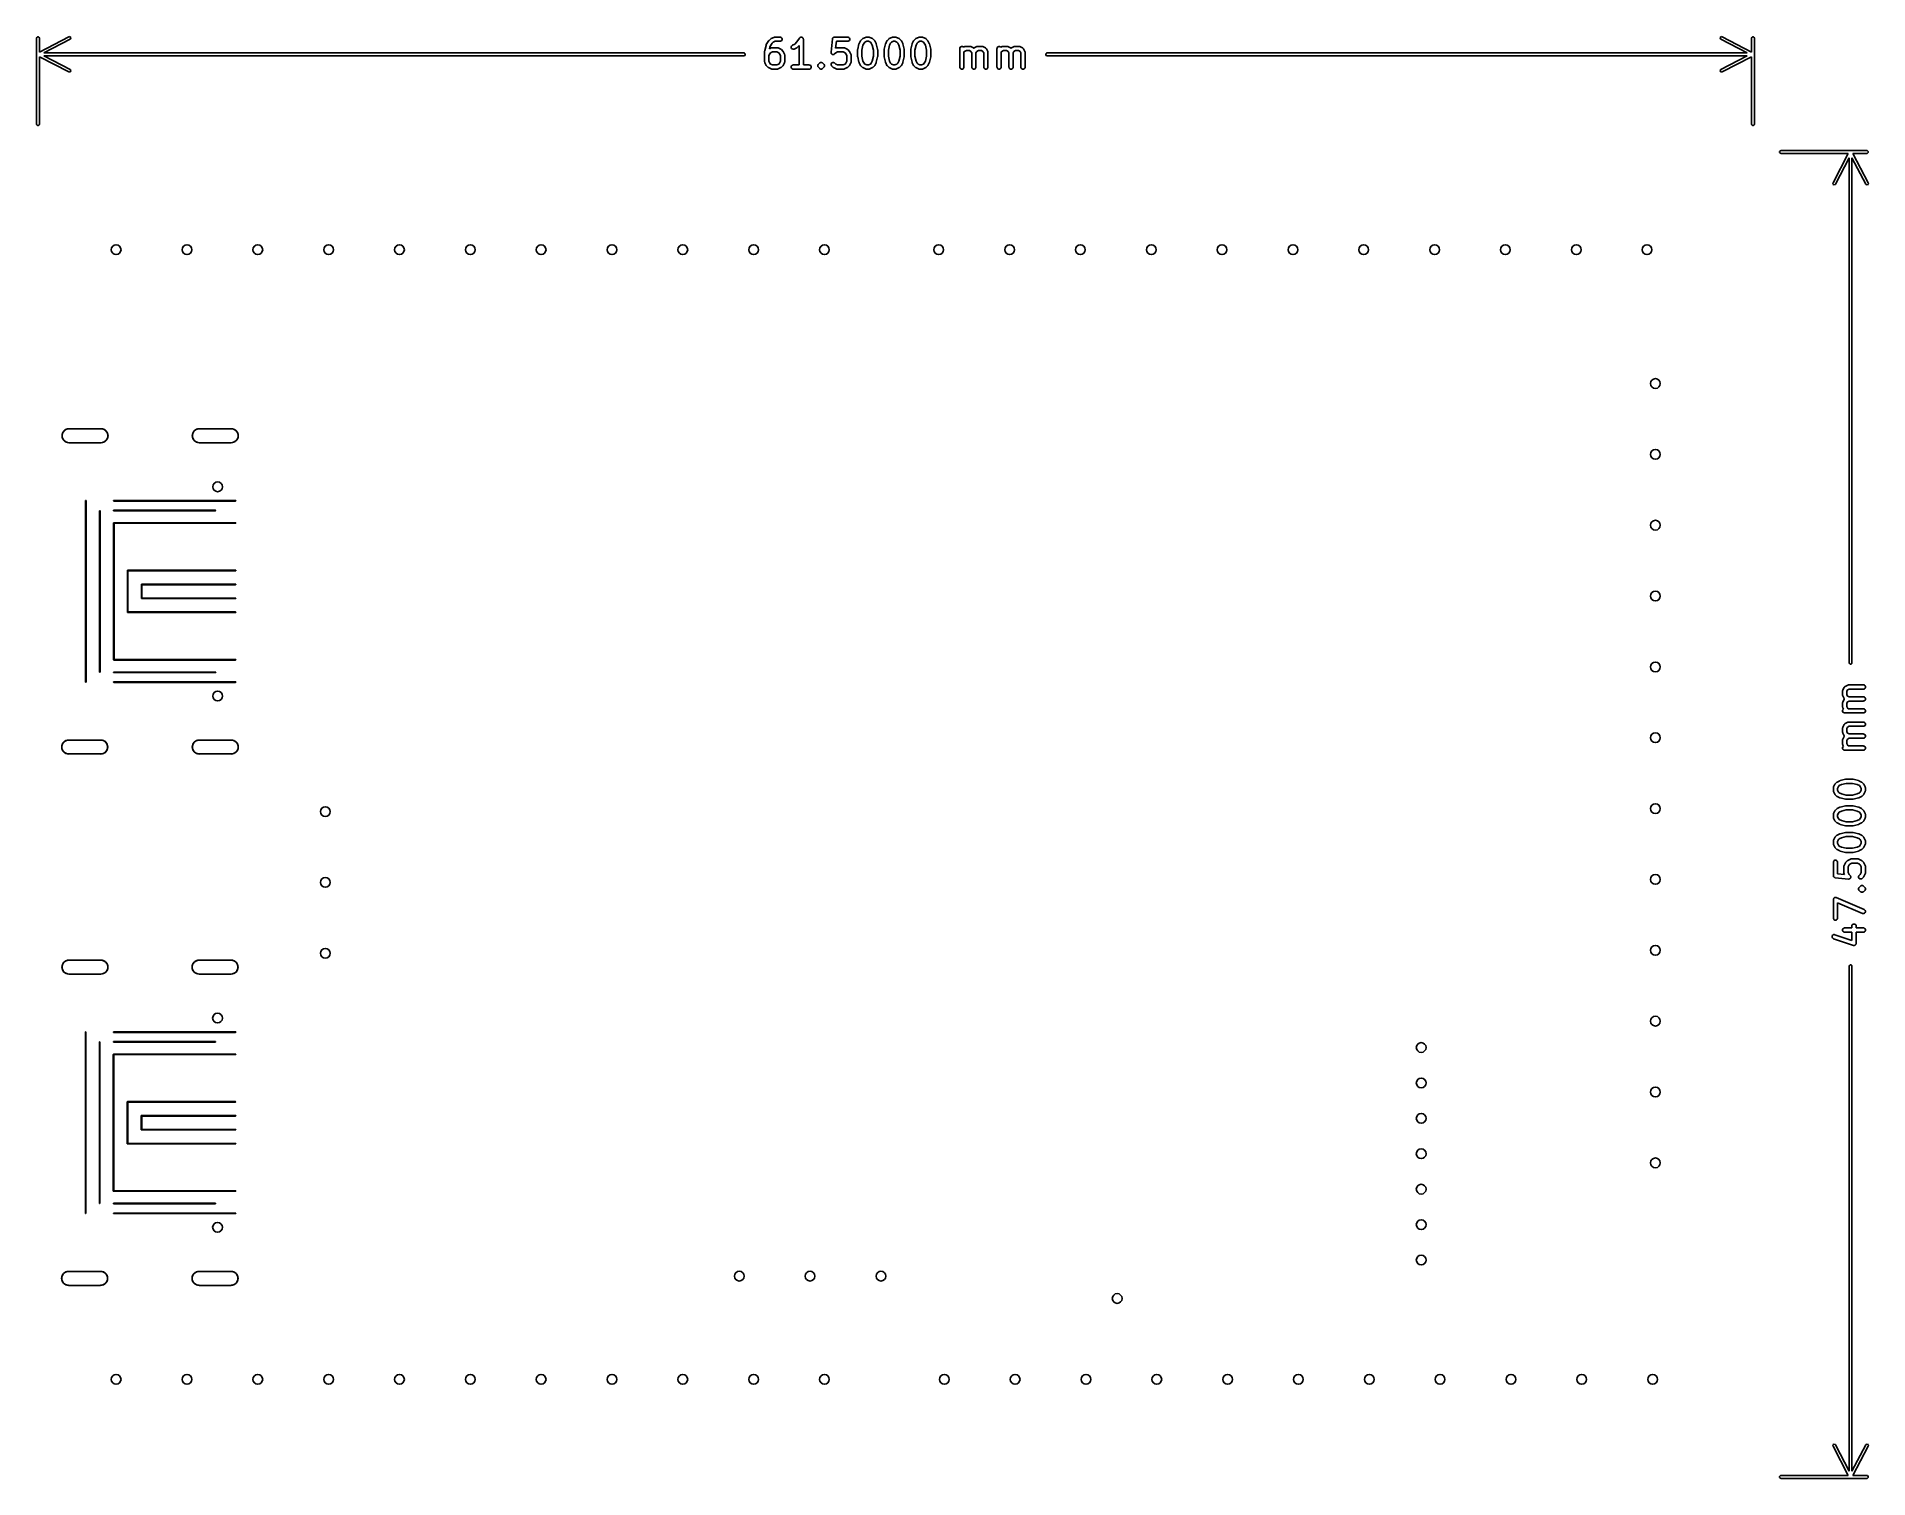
# Model space of a CAD drawing. Extents: x 2.08 to 4.67, y -4.81 to -2.77.
import ezdxf

# ---------------------------------------------------------------- set-up
doc = ezdxf.new("R2010")
doc.units = 0
doc.header["$MEASUREMENT"] = 0
doc.layers.add('BLACK', color=7, linetype='CONTINUOUS')

msp = doc.modelspace()

# ---------------------------------------------------------------- linework, layer by layer
at = {"layer": 'BLACK', "linetype": 'CONTINUOUS'}
for p, q in [((2.0846, -2.7722), (2.0848, -2.7714)), ((2.0846, -2.8937), (2.0846, -2.7722)), ((2.0848, -2.7714), (2.0859, -2.7704)), ((2.0859, -2.7704), (2.0874, -2.7704)), ((2.0874, -2.7704), (2.0884, -2.7714)), ((2.0884, -2.7714), (2.0886, -2.7722)), ((2.0886, -2.792), (2.1301, -2.7704)), ((2.0886, -2.7722), (2.0886, -2.792)), ((2.1319, -2.7739), (2.0947, -2.7933)), ((2.1301, -2.7704), (2.1308, -2.7702)), ((2.1308, -2.7702), (2.1322, -2.7707)), ((2.1325, -2.7735), (2.1319, -2.7739)), ((2.1322, -2.7707), (2.1329, -2.772)), ((2.1329, -2.772), (2.1325, -2.7735)), ((3.1124, -2.7905), (3.1125, -2.7903)), ((3.1124, -2.7906), (3.1124, -2.7905)), ((3.1124, -2.7907), (3.1124, -2.7906)), ((3.1124, -2.8057), (3.1124, -2.7907)), ((3.1125, -2.79), (3.1144, -2.7825)), ((3.1125, -2.7901), (3.1125, -2.79)), ((3.1125, -2.7903), (3.1125, -2.7901)), ((3.1125, -2.7901), (3.1125, -2.7901)), ((3.1144, -2.7825), (3.1145, -2.7821)), ((3.1145, -2.7821), (3.1146, -2.782)), ((3.1145, -2.7821), (3.1145, -2.7821)), ((3.1146, -2.7819), (3.1148, -2.7815)), ((3.1146, -2.782), (3.1146, -2.7819)), ((3.1146, -2.7819), (3.1146, -2.7819)), ((3.1148, -2.7815), (3.1186, -2.7759)), ((3.1186, -2.7759), (3.1187, -2.7757)), ((3.1186, -2.7759), (3.1186, -2.7759)), ((3.1186, -2.7759), (3.1186, -2.7759)), ((3.1187, -2.7757), (3.1189, -2.7755)), ((3.1189, -2.7755), (3.1208, -2.7736)), ((3.1189, -2.7755), (3.1189, -2.7755)), ((3.1189, -2.7755), (3.1189, -2.7755)), ((3.12, -2.7844), (3.1193, -2.7873)), ((3.1193, -2.7873), (3.1216, -2.7862)), ((3.1233, -2.7794), (3.12, -2.7844)), ((3.1208, -2.7736), (3.121, -2.7734)), ((3.1236, -2.7918), (3.1209, -2.7931)), ((3.121, -2.7734), (3.1211, -2.7734)), ((3.1211, -2.7734), (3.1212, -2.7733)), ((3.1212, -2.7733), (3.1213, -2.7732)), ((3.1213, -2.7732), (3.1216, -2.773)), ((3.1213, -2.7732), (3.1213, -2.7732)), ((3.1216, -2.773), (3.1253, -2.7712)), ((3.1216, -2.7862), (3.1221, -2.786)), ((3.1221, -2.786), (3.1222, -2.786)), ((3.1222, -2.786), (3.1223, -2.7859)), ((3.1223, -2.7859), (3.1229, -2.7859)), ((3.1229, -2.7859), (3.1304, -2.7859)), ((3.1246, -2.7781), (3.1233, -2.7794)), ((3.1297, -2.7918), (3.1236, -2.7918)), ((3.1273, -2.7768), (3.1246, -2.7781)), ((3.1253, -2.7712), (3.1259, -2.771)), ((3.1259, -2.771), (3.126, -2.771)), ((3.126, -2.771), (3.1261, -2.7709)), ((3.1261, -2.7709), (3.1266, -2.7709)), ((3.1266, -2.7709), (3.1341, -2.7709)), ((3.1341, -2.7768), (3.1273, -2.7768)), ((3.1324, -2.7931), (3.1297, -2.7918)), ((3.1304, -2.7859), (3.131, -2.7859)), ((3.131, -2.7859), (3.1311, -2.786)), ((3.1311, -2.786), (3.1312, -2.786)), ((3.1312, -2.786), (3.1317, -2.7862)), ((3.1317, -2.7862), (3.1355, -2.788)), ((3.1341, -2.7709), (3.1347, -2.7709)), ((3.1347, -2.7767), (3.1341, -2.7768)), ((3.1347, -2.7709), (3.1358, -2.7714)), ((3.1358, -2.7763), (3.1347, -2.7767)), ((3.1355, -2.788), (3.1357, -2.7882)), ((3.1357, -2.7882), (3.1358, -2.7882)), ((3.1358, -2.7714), (3.1366, -2.7722)), ((3.1366, -2.7755), (3.1358, -2.7763)), ((3.1358, -2.7882), (3.1359, -2.7883)), ((3.1359, -2.7883), (3.1359, -2.7884)), ((3.1359, -2.7884), (3.136, -2.7884)), ((3.136, -2.7884), (3.1362, -2.7886)), ((3.1362, -2.7886), (3.1381, -2.7905)), ((3.1366, -2.7722), (3.137, -2.7732)), ((3.137, -2.7744), (3.1366, -2.7755)), ((3.137, -2.7732), (3.137, -2.7744)), ((3.1381, -2.7905), (3.1383, -2.7907)), ((3.1383, -2.7907), (3.1383, -2.7907)), ((3.1383, -2.7907), (3.1384, -2.7908)), ((3.1384, -2.7908), (3.1385, -2.7909)), ((3.1385, -2.7909), (3.1385, -2.791)), ((3.1385, -2.791), (3.1387, -2.7912)), ((3.1387, -2.7912), (3.1405, -2.795)), ((3.15, -2.7847), (3.1503, -2.7836)), ((3.15, -2.7858), (3.15, -2.7847)), ((3.1506, -2.7869), (3.15, -2.7858)), ((3.1503, -2.7836), (3.1511, -2.7827)), ((3.1514, -2.7876), (3.1506, -2.7869)), ((3.1511, -2.7827), (3.1516, -2.7824)), ((3.1525, -2.788), (3.1514, -2.7876)), ((3.1516, -2.7824), (3.1549, -2.7808)), ((3.1537, -2.7879), (3.1525, -2.788)), ((3.1542, -2.7877), (3.1537, -2.7879)), ((3.158, -2.7858), (3.1542, -2.7877)), ((3.1549, -2.7808), (3.1581, -2.7776)), ((3.1582, -2.7857), (3.158, -2.7858)), ((3.1581, -2.7776), (3.1617, -2.7722)), ((3.1583, -2.7856), (3.1582, -2.7857)), ((3.1584, -2.7856), (3.1583, -2.7856)), ((3.1585, -2.7855), (3.1584, -2.7855)), ((3.1584, -2.7855), (3.1584, -2.7856)), ((3.1587, -2.7853), (3.1585, -2.7855)), ((3.1612, -2.7828), (3.1587, -2.7853)), ((3.1612, -2.8102), (3.1612, -2.7828)), ((3.1617, -2.7722), (3.162, -2.7717)), ((3.1617, -2.7722), (3.1617, -2.7722)), ((3.1617, -2.7722), (3.1617, -2.7722)), ((3.1617, -2.7722), (3.1617, -2.7722)), ((3.162, -2.7717), (3.1623, -2.7716)), ((3.1623, -2.7716), (3.1625, -2.7714)), ((3.1625, -2.7714), (3.1628, -2.7712)), ((3.1628, -2.7712), (3.163, -2.7711)), ((3.163, -2.7711), (3.1633, -2.771)), ((3.1633, -2.771), (3.1636, -2.7709)), ((3.1636, -2.7709), (3.1638, -2.7709)), ((3.1638, -2.7709), (3.1641, -2.7709)), ((3.1641, -2.7709), (3.1644, -2.7709)), ((3.1644, -2.7709), (3.1647, -2.7709)), ((3.1647, -2.7709), (3.165, -2.771)), ((3.165, -2.771), (3.1653, -2.7711)), ((3.1653, -2.7711), (3.1655, -2.7712)), ((3.1655, -2.7712), (3.1658, -2.7714)), ((3.1658, -2.7714), (3.166, -2.7716)), ((3.166, -2.7716), (3.1662, -2.7717)), ((3.1662, -2.7717), (3.1664, -2.772)), ((3.1664, -2.772), (3.1666, -2.7722)), ((3.1666, -2.7722), (3.1667, -2.7724)), ((3.1667, -2.7724), (3.1669, -2.7727)), ((3.1669, -2.7727), (3.1669, -2.773)), ((3.1669, -2.773), (3.167, -2.7732)), ((3.167, -2.7732), (3.1671, -2.7738)), ((3.1671, -2.7738), (3.1671, -2.7738)), ((3.1671, -2.7738), (3.1671, -2.7738)), ((3.1671, -2.7738), (3.1671, -2.7738)), ((3.1671, -2.7738), (3.1671, -2.8102)), ((3.2062, -2.7923), (3.2081, -2.7735)), ((3.2062, -2.7928), (3.2062, -2.7923)), ((3.2062, -2.793), (3.2062, -2.7928)), ((3.2081, -2.7732), (3.2082, -2.773)), ((3.2081, -2.7733), (3.2081, -2.7732)), ((3.2081, -2.7732), (3.2081, -2.7732)), ((3.2081, -2.7735), (3.2081, -2.7733)), ((3.2082, -2.773), (3.2084, -2.7726)), ((3.2084, -2.7726), (3.2085, -2.7722)), ((3.2085, -2.7722), (3.2087, -2.7721)), ((3.2087, -2.7719), (3.2091, -2.7717)), ((3.2087, -2.7721), (3.2087, -2.7719)), ((3.2091, -2.7717), (3.2094, -2.7714)), ((3.2094, -2.7714), (3.2095, -2.7713)), ((3.2095, -2.7713), (3.2096, -2.7712)), ((3.2096, -2.7712), (3.21, -2.7711)), ((3.21, -2.7711), (3.2104, -2.7709)), ((3.2104, -2.7709), (3.2106, -2.7709)), ((3.2106, -2.7709), (3.2107, -2.7709)), ((3.2107, -2.7709), (3.2108, -2.7709)), ((3.2108, -2.7709), (3.211, -2.7709)), ((3.211, -2.7709), (3.2298, -2.7709)), ((3.2137, -2.7768), (3.2127, -2.7865)), ((3.2127, -2.7865), (3.2134, -2.7862)), ((3.2155, -2.7918), (3.2128, -2.7931)), ((3.2134, -2.7862), (3.214, -2.786)), ((3.2298, -2.7768), (3.2137, -2.7768)), ((3.214, -2.786), (3.2141, -2.786)), ((3.2141, -2.786), (3.2142, -2.7859)), ((3.2142, -2.7859), (3.2148, -2.7859)), ((3.2148, -2.7859), (3.2241, -2.7859)), ((3.2234, -2.7918), (3.2155, -2.7918)), ((3.2261, -2.7931), (3.2234, -2.7918)), ((3.2241, -2.7859), (3.2247, -2.7859)), ((3.2247, -2.7859), (3.2248, -2.786)), ((3.2248, -2.786), (3.2249, -2.786)), ((3.2249, -2.786), (3.2254, -2.7862)), ((3.2254, -2.7862), (3.2292, -2.788)), ((3.2292, -2.788), (3.2294, -2.7882)), ((3.2294, -2.7882), (3.2295, -2.7882)), ((3.2295, -2.7882), (3.2296, -2.7883)), ((3.2296, -2.7883), (3.2297, -2.7884)), ((3.2297, -2.7884), (3.2297, -2.7884)), ((3.2297, -2.7884), (3.23, -2.7886)), ((3.2298, -2.7709), (3.2303, -2.7709)), ((3.2303, -2.7767), (3.2298, -2.7768)), ((3.23, -2.7886), (3.2318, -2.7905)), ((3.2303, -2.7709), (3.2314, -2.7714)), ((3.2314, -2.7763), (3.2303, -2.7767)), ((3.2314, -2.7714), (3.2322, -2.7722)), ((3.2322, -2.7755), (3.2314, -2.7763)), ((3.2318, -2.7905), (3.232, -2.7907)), ((3.232, -2.7907), (3.2321, -2.7907)), ((3.2321, -2.7907), (3.2321, -2.7908)), ((3.2321, -2.7908), (3.2322, -2.7909)), ((3.2322, -2.7722), (3.2326, -2.7732)), ((3.2326, -2.7744), (3.2322, -2.7755)), ((3.2322, -2.7909), (3.2322, -2.791)), ((3.2322, -2.791), (3.2324, -2.7912)), ((3.2324, -2.7912), (3.2343, -2.795)), ((3.2326, -2.7732), (3.2326, -2.7744)), ((3.2437, -2.7882), (3.2438, -2.7881)), ((3.2437, -2.7885), (3.2437, -2.7882)), ((3.2437, -2.7882), (3.2437, -2.7882)), ((3.2437, -2.7887), (3.2437, -2.7885)), ((3.2437, -2.7888), (3.2437, -2.7887)), ((3.2437, -2.7887), (3.2437, -2.7887)), ((3.2437, -2.7982), (3.2437, -2.7888)), ((3.2438, -2.7881), (3.2456, -2.7806)), ((3.2456, -2.7806), (3.2457, -2.7806)), ((3.2457, -2.7803), (3.2458, -2.78)), ((3.2457, -2.7805), (3.2457, -2.7803)), ((3.2457, -2.7806), (3.2457, -2.7805)), ((3.2458, -2.78), (3.2458, -2.78)), ((3.2458, -2.78), (3.2459, -2.78)), ((3.2459, -2.78), (3.2477, -2.7762)), ((3.2477, -2.7762), (3.2479, -2.776)), ((3.2479, -2.7759), (3.248, -2.7758)), ((3.2479, -2.776), (3.2479, -2.7759)), ((3.248, -2.7758), (3.2481, -2.7757)), ((3.248, -2.7758), (3.248, -2.7758)), ((3.2481, -2.7757), (3.2483, -2.7755)), ((3.2483, -2.7755), (3.2502, -2.7736)), ((3.2513, -2.7823), (3.2496, -2.7892)), ((3.2496, -2.7892), (3.2496, -2.7978)), ((3.2502, -2.7736), (3.2504, -2.7734)), ((3.2504, -2.7734), (3.2505, -2.7733)), ((3.2504, -2.7734), (3.2504, -2.7734)), ((3.2505, -2.7733), (3.2506, -2.7732)), ((3.2506, -2.7732), (3.2507, -2.7732)), ((3.2507, -2.7732), (3.2509, -2.773)), ((3.2509, -2.773), (3.2547, -2.7712)), ((3.2528, -2.7793), (3.2513, -2.7823)), ((3.254, -2.7781), (3.2528, -2.7793)), ((3.2567, -2.7768), (3.254, -2.7781)), ((3.2547, -2.7712), (3.2552, -2.771)), ((3.2552, -2.771), (3.2553, -2.771)), ((3.2553, -2.771), (3.2554, -2.7709)), ((3.2554, -2.7709), (3.256, -2.7709)), ((3.256, -2.7709), (3.2597, -2.7709)), ((3.2591, -2.7768), (3.2567, -2.7768)), ((3.2617, -2.7781), (3.2591, -2.7768)), ((3.2597, -2.7709), (3.2603, -2.7709)), ((3.2603, -2.7709), (3.2604, -2.771)), ((3.2604, -2.771), (3.2605, -2.771)), ((3.2605, -2.771), (3.2611, -2.7712)), ((3.2611, -2.7712), (3.2648, -2.773)), ((3.2629, -2.7793), (3.2617, -2.7781)), ((3.2645, -2.7823), (3.2629, -2.7793)), ((3.2662, -2.7892), (3.2645, -2.7823)), ((3.2648, -2.773), (3.2651, -2.7732)), ((3.2651, -2.7732), (3.2651, -2.7732)), ((3.2651, -2.7732), (3.2652, -2.7733)), ((3.2652, -2.7733), (3.2653, -2.7734)), ((3.2653, -2.7734), (3.2654, -2.7734)), ((3.2654, -2.7734), (3.2656, -2.7736)), ((3.2656, -2.7736), (3.2675, -2.7755)), ((3.2662, -2.7978), (3.2662, -2.7892)), ((3.2675, -2.7755), (3.2676, -2.7757)), ((3.2676, -2.7757), (3.2677, -2.7758)), ((3.2677, -2.7758), (3.2678, -2.7758)), ((3.2678, -2.7758), (3.2678, -2.7759)), ((3.2678, -2.7759), (3.2679, -2.776)), ((3.2679, -2.776), (3.268, -2.7762)), ((3.268, -2.7762), (3.2699, -2.78)), ((3.2699, -2.78), (3.2699, -2.78)), ((3.2699, -2.78), (3.2699, -2.78)), ((3.2699, -2.78), (3.27, -2.7803)), ((3.27, -2.7803), (3.2701, -2.7805)), ((3.2701, -2.7805), (3.2701, -2.7806)), ((3.2701, -2.7806), (3.2701, -2.7806)), ((3.2701, -2.7806), (3.272, -2.7881)), ((3.272, -2.7881), (3.272, -2.7882)), ((3.272, -2.7882), (3.272, -2.7882)), ((3.272, -2.7882), (3.272, -2.7885)), ((3.272, -2.7885), (3.2721, -2.7887)), ((3.2721, -2.7887), (3.2721, -2.7887)), ((3.2721, -2.7887), (3.2721, -2.7888)), ((3.2721, -2.7888), (3.2721, -2.7982)), ((3.2812, -2.7882), (3.2813, -2.7881)), ((3.2812, -2.7885), (3.2812, -2.7882)), ((3.2812, -2.7882), (3.2812, -2.7882)), ((3.2812, -2.7887), (3.2812, -2.7885)), ((3.2812, -2.7888), (3.2812, -2.7887)), ((3.2812, -2.7887), (3.2812, -2.7887)), ((3.2812, -2.7982), (3.2812, -2.7888)), ((3.2813, -2.7881), (3.2831, -2.7806)), ((3.2831, -2.7805), (3.2832, -2.7803)), ((3.2831, -2.7806), (3.2831, -2.7805)), ((3.2831, -2.7806), (3.2831, -2.7806)), ((3.2832, -2.7803), (3.2833, -2.78)), ((3.2833, -2.78), (3.2833, -2.78)), ((3.2833, -2.78), (3.2834, -2.78)), ((3.2834, -2.78), (3.2852, -2.7762)), ((3.2852, -2.7762), (3.2854, -2.776)), ((3.2854, -2.7759), (3.2855, -2.7758)), ((3.2854, -2.776), (3.2854, -2.7759)), ((3.2855, -2.7758), (3.2856, -2.7757)), ((3.2855, -2.7758), (3.2855, -2.7758)), ((3.2856, -2.7757), (3.2858, -2.7755)), ((3.2858, -2.7755), (3.2877, -2.7736)), ((3.2888, -2.7823), (3.2871, -2.7892)), ((3.2871, -2.7892), (3.2871, -2.7978)), ((3.2877, -2.7736), (3.2879, -2.7734)), ((3.2879, -2.7734), (3.288, -2.7733)), ((3.2879, -2.7734), (3.2879, -2.7734)), ((3.288, -2.7733), (3.2881, -2.7732)), ((3.2881, -2.7732), (3.2882, -2.7732)), ((3.2882, -2.7732), (3.2884, -2.773)), ((3.2884, -2.773), (3.2922, -2.7712)), ((3.2903, -2.7793), (3.2888, -2.7823)), ((3.2915, -2.7781), (3.2903, -2.7793)), ((3.2942, -2.7768), (3.2915, -2.7781)), ((3.2922, -2.7712), (3.2927, -2.771)), ((3.2927, -2.771), (3.2928, -2.771)), ((3.2928, -2.771), (3.2929, -2.7709)), ((3.2929, -2.7709), (3.2935, -2.7709)), ((3.2935, -2.7709), (3.2972, -2.7709)), ((3.2965, -2.7768), (3.2942, -2.7768)), ((3.2992, -2.7781), (3.2965, -2.7768)), ((3.2972, -2.7709), (3.2978, -2.7709)), ((3.2978, -2.7709), (3.2979, -2.771)), ((3.2979, -2.771), (3.298, -2.771)), ((3.298, -2.771), (3.2986, -2.7712)), ((3.2986, -2.7712), (3.3023, -2.773)), ((3.3004, -2.7793), (3.2992, -2.7781)), ((3.302, -2.7823), (3.3004, -2.7793)), ((3.3037, -2.7892), (3.302, -2.7823)), ((3.3023, -2.773), (3.3026, -2.7732)), ((3.3026, -2.7732), (3.3026, -2.7732)), ((3.3026, -2.7732), (3.3027, -2.7733)), ((3.3027, -2.7733), (3.3028, -2.7734)), ((3.3028, -2.7734), (3.3029, -2.7734)), ((3.3029, -2.7734), (3.3031, -2.7736)), ((3.3031, -2.7736), (3.305, -2.7755)), ((3.3037, -2.7978), (3.3037, -2.7892)), ((3.305, -2.7755), (3.3051, -2.7757)), ((3.3051, -2.7757), (3.3052, -2.7758)), ((3.3052, -2.7758), (3.3053, -2.7758)), ((3.3053, -2.7758), (3.3053, -2.7759)), ((3.3053, -2.7759), (3.3054, -2.776)), ((3.3054, -2.776), (3.3055, -2.7762)), ((3.3055, -2.7762), (3.3074, -2.78)), ((3.3074, -2.78), (3.3074, -2.78)), ((3.3074, -2.78), (3.3074, -2.78)), ((3.3074, -2.78), (3.3075, -2.7803)), ((3.3075, -2.7803), (3.3076, -2.7805)), ((3.3076, -2.7805), (3.3076, -2.7806)), ((3.3076, -2.7806), (3.3076, -2.7806)), ((3.3076, -2.7806), (3.3095, -2.7881)), ((3.3095, -2.7881), (3.3095, -2.7882)), ((3.3095, -2.7882), (3.3095, -2.7882)), ((3.3095, -2.7882), (3.3095, -2.7885)), ((3.3095, -2.7885), (3.3096, -2.7887)), ((3.3096, -2.7887), (3.3096, -2.7887)), ((3.3096, -2.7887), (3.3096, -2.7888)), ((3.3096, -2.7888), (3.3096, -2.7982)), ((3.3187, -2.7882), (3.3188, -2.7881)), ((3.3187, -2.7885), (3.3187, -2.7882)), ((3.3187, -2.7882), (3.3187, -2.7882)), ((3.3187, -2.7887), (3.3187, -2.7885)), ((3.3187, -2.7888), (3.3187, -2.7887)), ((3.3187, -2.7887), (3.3187, -2.7887)), ((3.3187, -2.7982), (3.3187, -2.7888)), ((3.3188, -2.7881), (3.3206, -2.7806)), ((3.3206, -2.7805), (3.3207, -2.7803)), ((3.3206, -2.7806), (3.3206, -2.7805)), ((3.3206, -2.7806), (3.3206, -2.7806)), ((3.3207, -2.7803), (3.3208, -2.78)), ((3.3208, -2.78), (3.3227, -2.7762)), ((3.3208, -2.78), (3.3208, -2.78)), ((3.3208, -2.78), (3.3208, -2.78)), ((3.3227, -2.7762), (3.3229, -2.776)), ((3.3229, -2.7759), (3.323, -2.7758)), ((3.3229, -2.776), (3.3229, -2.7759)), ((3.323, -2.7758), (3.3231, -2.7757)), ((3.323, -2.7758), (3.323, -2.7758)), ((3.3231, -2.7757), (3.3233, -2.7755)), ((3.3233, -2.7755), (3.3252, -2.7736)), ((3.3263, -2.7823), (3.3246, -2.7892)), ((3.3246, -2.7892), (3.3246, -2.7978)), ((3.3252, -2.7736), (3.3254, -2.7734)), ((3.3254, -2.7734), (3.3255, -2.7733)), ((3.3254, -2.7734), (3.3254, -2.7734)), ((3.3255, -2.7733), (3.3256, -2.7732)), ((3.3256, -2.7732), (3.3257, -2.7732)), ((3.3257, -2.7732), (3.3259, -2.773)), ((3.3259, -2.773), (3.3297, -2.7712)), ((3.3278, -2.7793), (3.3263, -2.7823)), ((3.329, -2.7781), (3.3278, -2.7793)), ((3.3317, -2.7768), (3.329, -2.7781)), ((3.3297, -2.7712), (3.3302, -2.771)), ((3.3302, -2.771), (3.3303, -2.771)), ((3.3303, -2.771), (3.3304, -2.7709)), ((3.3304, -2.7709), (3.331, -2.7709)), ((3.331, -2.7709), (3.3347, -2.7709)), ((3.334, -2.7768), (3.3317, -2.7768)), ((3.3367, -2.7781), (3.334, -2.7768)), ((3.3347, -2.7709), (3.3353, -2.7709)), ((3.3353, -2.7709), (3.3354, -2.771)), ((3.3354, -2.771), (3.3355, -2.771)), ((3.3355, -2.771), (3.3361, -2.7712)), ((3.3361, -2.7712), (3.3398, -2.773)), ((3.3379, -2.7793), (3.3367, -2.7781)), ((3.3395, -2.7823), (3.3379, -2.7793)), ((3.3412, -2.7892), (3.3395, -2.7823)), ((3.3398, -2.773), (3.3401, -2.7732)), ((3.3401, -2.7732), (3.3401, -2.7732)), ((3.3401, -2.7732), (3.3402, -2.7733)), ((3.3402, -2.7733), (3.3403, -2.7734)), ((3.3403, -2.7734), (3.3404, -2.7734)), ((3.3404, -2.7734), (3.3406, -2.7736)), ((3.3406, -2.7736), (3.3425, -2.7755)), ((3.3412, -2.7978), (3.3412, -2.7892)), ((3.3425, -2.7755), (3.3426, -2.7757)), ((3.3426, -2.7757), (3.3427, -2.7758)), ((3.3427, -2.7758), (3.3428, -2.7758)), ((3.3428, -2.7758), (3.3428, -2.7759)), ((3.3428, -2.7759), (3.3428, -2.776)), ((3.3428, -2.776), (3.343, -2.7762)), ((3.343, -2.7762), (3.3449, -2.78)), ((3.3449, -2.78), (3.3449, -2.78)), ((3.3449, -2.78), (3.3449, -2.78)), ((3.3449, -2.78), (3.345, -2.7803)), ((3.345, -2.7803), (3.3451, -2.7805)), ((3.3451, -2.7805), (3.3451, -2.7806)), ((3.3451, -2.7806), (3.3451, -2.7806)), ((3.3451, -2.7806), (3.347, -2.7881)), ((3.347, -2.7881), (3.347, -2.7882)), ((3.347, -2.7882), (3.347, -2.7882)), ((3.347, -2.7882), (3.347, -2.7885)), ((3.347, -2.7885), (3.3471, -2.7887)), ((3.3471, -2.7887), (3.3471, -2.7887)), ((3.3471, -2.7887), (3.3471, -2.7888)), ((3.3471, -2.7888), (3.3471, -2.7982)), ((3.388, -2.7869), (3.3881, -2.7864)), ((3.388, -2.8132), (3.388, -2.7869)), ((3.3881, -2.7864), (3.3885, -2.7853)), ((3.3885, -2.7853), (3.3893, -2.7845)), ((3.3893, -2.7845), (3.3904, -2.784)), ((3.3904, -2.784), (3.3916, -2.784)), ((3.3916, -2.784), (3.3926, -2.7845)), ((3.3926, -2.7845), (3.3934, -2.7852)), ((3.3934, -2.7852), (3.3953, -2.7843)), ((3.3946, -2.7912), (3.3939, -2.7919)), ((3.3939, -2.7919), (3.3939, -2.8132)), ((3.3973, -2.7899), (3.3946, -2.7912)), ((3.3953, -2.7843), (3.3958, -2.7841)), ((3.3958, -2.7841), (3.3959, -2.7841)), ((3.3959, -2.7841), (3.396, -2.784)), ((3.396, -2.784), (3.3966, -2.784)), ((3.3966, -2.784), (3.4022, -2.784)), ((3.4015, -2.7899), (3.3973, -2.7899)), ((3.4038, -2.791), (3.4015, -2.7899)), ((3.4022, -2.784), (3.4028, -2.784)), ((3.4028, -2.784), (3.4029, -2.7841)), ((3.4029, -2.7841), (3.403, -2.7841)), ((3.403, -2.7841), (3.4036, -2.7843)), ((3.4036, -2.7843), (3.4073, -2.7862)), ((3.4049, -2.7933), (3.4038, -2.791)), ((3.4073, -2.7862), (3.4074, -2.7862)), ((3.4074, -2.7862), (3.4074, -2.7862)), ((3.4074, -2.7862), (3.4075, -2.7863)), ((3.4075, -2.7863), (3.4078, -2.7865)), ((3.4078, -2.7865), (3.4079, -2.7866)), ((3.4079, -2.7865), (3.4082, -2.7863)), ((3.4079, -2.7866), (3.4079, -2.7865)), ((3.4082, -2.7863), (3.4083, -2.7862)), ((3.4083, -2.7862), (3.4083, -2.7862)), ((3.4083, -2.7862), (3.4084, -2.7862)), ((3.4084, -2.7862), (3.4122, -2.7843)), ((3.4119, -2.791), (3.4108, -2.7933)), ((3.4142, -2.7899), (3.4119, -2.791)), ((3.4122, -2.7843), (3.4127, -2.7841)), ((3.4127, -2.7841), (3.4128, -2.7841)), ((3.4128, -2.7841), (3.4129, -2.784)), ((3.4129, -2.784), (3.4135, -2.784)), ((3.4135, -2.784), (3.4191, -2.784)), ((3.4184, -2.7899), (3.4142, -2.7899)), ((3.4207, -2.791), (3.4184, -2.7899)), ((3.4191, -2.784), (3.4197, -2.784)), ((3.4197, -2.784), (3.4198, -2.7841)), ((3.4198, -2.7841), (3.4199, -2.7841)), ((3.4199, -2.7841), (3.4204, -2.7843)), ((3.4204, -2.7843), (3.4242, -2.7862)), ((3.4218, -2.7933), (3.4207, -2.791)), ((3.4242, -2.7862), (3.4243, -2.7862)), ((3.4243, -2.7862), (3.4243, -2.7862)), ((3.4243, -2.7862), (3.4244, -2.7863)), ((3.4244, -2.7863), (3.4247, -2.7865)), ((3.4247, -2.7865), (3.4249, -2.7868)), ((3.4249, -2.7868), (3.4252, -2.787)), ((3.4252, -2.787), (3.4254, -2.7873)), ((3.4254, -2.7873), (3.4254, -2.7873)), ((3.4254, -2.7873), (3.4254, -2.7874)), ((3.4254, -2.7874), (3.4255, -2.7875)), ((3.4255, -2.7875), (3.4274, -2.7912)), ((3.4274, -2.7912), (3.4276, -2.7918)), ((3.4276, -2.7918), (3.4276, -2.7919)), ((3.4276, -2.7919), (3.4276, -2.792)), ((3.4276, -2.792), (3.4277, -2.7926)), ((3.4277, -2.7926), (3.4277, -2.8132)), ((3.4405, -2.7869), (3.4406, -2.7864)), ((3.4405, -2.8132), (3.4405, -2.7869)), ((3.4406, -2.7864), (3.441, -2.7853)), ((3.441, -2.7853), (3.4418, -2.7845)), ((3.4418, -2.7845), (3.4429, -2.784)), ((3.4429, -2.784), (3.4441, -2.784)), ((3.4441, -2.784), (3.4451, -2.7845)), ((3.4451, -2.7845), (3.4459, -2.7852)), ((3.4459, -2.7852), (3.4478, -2.7843)), ((3.4471, -2.7912), (3.4464, -2.7919)), ((3.4464, -2.7919), (3.4464, -2.8132)), ((3.4498, -2.7899), (3.4471, -2.7912)), ((3.4478, -2.7843), (3.4483, -2.7841)), ((3.4483, -2.7841), (3.4484, -2.7841)), ((3.4484, -2.7841), (3.4485, -2.784)), ((3.4485, -2.784), (3.4491, -2.784)), ((3.4491, -2.784), (3.4547, -2.784)), ((3.454, -2.7899), (3.4498, -2.7899)), ((3.4563, -2.791), (3.454, -2.7899)), ((3.4547, -2.784), (3.4553, -2.784)), ((3.4553, -2.784), (3.4554, -2.7841)), ((3.4554, -2.7841), (3.4555, -2.7841)), ((3.4555, -2.7841), (3.456, -2.7843)), ((3.456, -2.7843), (3.4598, -2.7862)), ((3.4574, -2.7933), (3.4563, -2.791)), ((3.4598, -2.7862), (3.4599, -2.7862)), ((3.4599, -2.7862), (3.4599, -2.7862)), ((3.4599, -2.7862), (3.46, -2.7863)), ((3.46, -2.7863), (3.4603, -2.7865)), ((3.4603, -2.7865), (3.4603, -2.7866)), ((3.4603, -2.7866), (3.4604, -2.7865)), ((3.4604, -2.7865), (3.4607, -2.7863)), ((3.4607, -2.7863), (3.4608, -2.7862)), ((3.4608, -2.7862), (3.4608, -2.7862)), ((3.4608, -2.7862), (3.4609, -2.7862)), ((3.4609, -2.7862), (3.4647, -2.7843)), ((3.4644, -2.791), (3.4633, -2.7933)), ((3.4667, -2.7899), (3.4644, -2.791)), ((3.4647, -2.7843), (3.4652, -2.7841)), ((3.4652, -2.7841), (3.4653, -2.7841)), ((3.4653, -2.7841), (3.4654, -2.784)), ((3.4654, -2.784), (3.466, -2.784)), ((3.466, -2.784), (3.4716, -2.784)), ((3.4709, -2.7899), (3.4667, -2.7899)), ((3.4731, -2.791), (3.4709, -2.7899)), ((3.4716, -2.784), (3.4722, -2.784)), ((3.4722, -2.784), (3.4723, -2.7841)), ((3.4723, -2.7841), (3.4724, -2.7841)), ((3.4724, -2.7841), (3.4729, -2.7843)), ((3.4729, -2.7843), (3.4767, -2.7862)), ((3.4743, -2.7933), (3.4731, -2.791)), ((3.4767, -2.7862), (3.4768, -2.7862)), ((3.4768, -2.7862), (3.4768, -2.7862)), ((3.4768, -2.7862), (3.4769, -2.7863)), ((3.4769, -2.7863), (3.4772, -2.7865)), ((3.4772, -2.7865), (3.4774, -2.7868)), ((3.4774, -2.7868), (3.4777, -2.787)), ((3.4777, -2.787), (3.4779, -2.7873)), ((3.4779, -2.7873), (3.4779, -2.7873)), ((3.4779, -2.7873), (3.4779, -2.7874)), ((3.4779, -2.7874), (3.478, -2.7875)), ((3.478, -2.7875), (3.4799, -2.7912)), ((3.4799, -2.7912), (3.4801, -2.7918)), ((3.4801, -2.7918), (3.4801, -2.7919)), ((3.4801, -2.7919), (3.4801, -2.792)), ((3.4801, -2.792), (3.4802, -2.7926)), ((3.4802, -2.7926), (3.4802, -2.8132)), ((4.4616, -2.772), (4.4623, -2.7707)), ((4.462, -2.7735), (4.4616, -2.772)), ((4.4626, -2.7739), (4.462, -2.7735)), ((4.4623, -2.7707), (4.4637, -2.7702)), ((4.4998, -2.7933), (4.4626, -2.7739)), ((4.4637, -2.7702), (4.4644, -2.7704)), ((4.4644, -2.7704), (4.5059, -2.792)), ((4.5059, -2.7722), (4.5061, -2.7714)), ((4.5059, -2.792), (4.5059, -2.7722)), ((4.5061, -2.7714), (4.5071, -2.7704)), ((4.5071, -2.7704), (4.5086, -2.7704)), ((4.5086, -2.7704), (4.5097, -2.7714)), ((4.5097, -2.7714), (4.5098, -2.7722)), ((4.5098, -2.7722), (4.5098, -2.8937)), ((2.1301, -2.8201), (2.0886, -2.7985)), ((2.0886, -2.7985), (2.0886, -2.8937)), ((2.0947, -2.7933), (3.0833, -2.7933)), ((3.0833, -2.7972), (2.0947, -2.7972)), ((2.0947, -2.7972), (2.1319, -2.8166)), ((2.1319, -2.8166), (2.1325, -2.8171)), ((2.1329, -2.8185), (2.1322, -2.8199)), ((2.1325, -2.8171), (2.1329, -2.8185)), ((3.0833, -2.7933), (3.084, -2.7935)), ((3.084, -2.7971), (3.0833, -2.7972)), ((3.084, -2.7935), (3.0851, -2.7945)), ((3.0851, -2.796), (3.084, -2.7971)), ((3.0851, -2.7945), (3.0851, -2.796)), ((3.1125, -2.8063), (3.1124, -2.8057)), ((3.1125, -2.8064), (3.1125, -2.8063)), ((3.1125, -2.8065), (3.1125, -2.8064)), ((3.1128, -2.807), (3.1125, -2.8065)), ((3.1146, -2.8108), (3.1128, -2.807)), ((3.1148, -2.811), (3.1146, -2.8108)), ((3.1148, -2.8111), (3.1148, -2.811)), ((3.1149, -2.8112), (3.1148, -2.8111)), ((3.115, -2.8113), (3.1149, -2.8112)), ((3.1149, -2.8112), (3.1149, -2.8112)), ((3.1152, -2.8115), (3.115, -2.8113)), ((3.1171, -2.8134), (3.1152, -2.8115)), ((3.1173, -2.8136), (3.1171, -2.8134)), ((3.1174, -2.8137), (3.1173, -2.8136)), ((3.1173, -2.8136), (3.1173, -2.8136)), ((3.1175, -2.8138), (3.1174, -2.8137)), ((3.1176, -2.8138), (3.1175, -2.8138)), ((3.1178, -2.8139), (3.1176, -2.8138)), ((3.1216, -2.8158), (3.1178, -2.8139)), ((3.1197, -2.7943), (3.1183, -2.797)), ((3.1183, -2.797), (3.1183, -2.805)), ((3.1183, -2.805), (3.1197, -2.8077)), ((3.1209, -2.7931), (3.1197, -2.7943)), ((3.1197, -2.8077), (3.1209, -2.8089)), ((3.1209, -2.8089), (3.1236, -2.8102)), ((3.1221, -2.816), (3.1216, -2.8158)), ((3.1222, -2.816), (3.1221, -2.816)), ((3.1223, -2.8161), (3.1222, -2.816)), ((3.1229, -2.8161), (3.1223, -2.8161)), ((3.1304, -2.8161), (3.1229, -2.8161)), ((3.1236, -2.8102), (3.1297, -2.8102)), ((3.1297, -2.8102), (3.1324, -2.8089)), ((3.131, -2.8161), (3.1304, -2.8161)), ((3.1311, -2.816), (3.131, -2.8161)), ((3.1312, -2.816), (3.1311, -2.816)), ((3.1317, -2.8158), (3.1312, -2.816)), ((3.1355, -2.8139), (3.1317, -2.8158)), ((3.1336, -2.7943), (3.1324, -2.7931)), ((3.1324, -2.8089), (3.1336, -2.8077)), ((3.1349, -2.797), (3.1336, -2.7943)), ((3.1336, -2.8077), (3.1349, -2.805)), ((3.1349, -2.805), (3.1349, -2.797)), ((3.1357, -2.8138), (3.1355, -2.8139)), ((3.1358, -2.8138), (3.1357, -2.8138)), ((3.1359, -2.8137), (3.1358, -2.8138)), ((3.136, -2.8136), (3.1359, -2.8136)), ((3.1359, -2.8136), (3.1359, -2.8137)), ((3.1362, -2.8134), (3.136, -2.8136)), ((3.1381, -2.8115), (3.1362, -2.8134)), ((3.1383, -2.8113), (3.1381, -2.8115)), ((3.1384, -2.8112), (3.1383, -2.8112)), ((3.1383, -2.8112), (3.1383, -2.8113)), ((3.1385, -2.8111), (3.1384, -2.8112)), ((3.1387, -2.8108), (3.1385, -2.811)), ((3.1385, -2.811), (3.1385, -2.8111)), ((3.1405, -2.807), (3.1387, -2.8108)), ((3.1405, -2.795), (3.1407, -2.7955)), ((3.1407, -2.8065), (3.1405, -2.807)), ((3.1407, -2.7955), (3.1407, -2.7956)), ((3.1407, -2.7956), (3.1408, -2.7957)), ((3.1408, -2.8063), (3.1407, -2.8064)), ((3.1407, -2.8064), (3.1407, -2.8065)), ((3.1408, -2.7957), (3.1408, -2.7963)), ((3.1408, -2.7963), (3.1408, -2.8057)), ((3.1408, -2.8057), (3.1408, -2.8063)), ((3.15, -2.8126), (3.1504, -2.8115)), ((3.15, -2.8138), (3.15, -2.8126)), ((3.1504, -2.8148), (3.15, -2.8138)), ((3.1504, -2.8115), (3.1512, -2.8107)), ((3.1512, -2.8156), (3.1504, -2.8148)), ((3.1512, -2.8107), (3.1523, -2.8103)), ((3.1523, -2.8161), (3.1512, -2.8156)), ((3.1523, -2.8103), (3.1529, -2.8102)), ((3.1529, -2.8161), (3.1523, -2.8161)), ((3.1529, -2.8102), (3.1612, -2.8102)), ((3.1754, -2.8161), (3.1529, -2.8161)), ((3.1671, -2.8102), (3.1754, -2.8102)), ((3.1754, -2.8102), (3.176, -2.8103)), ((3.176, -2.8161), (3.1754, -2.8161)), ((3.176, -2.8103), (3.177, -2.8107)), ((3.177, -2.8156), (3.176, -2.8161)), ((3.177, -2.8107), (3.1778, -2.8115)), ((3.1778, -2.8148), (3.177, -2.8156)), ((3.1778, -2.8115), (3.1783, -2.8126)), ((3.1783, -2.8138), (3.1778, -2.8148)), ((3.1783, -2.8126), (3.1783, -2.8138)), ((3.1875, -2.8107), (3.1879, -2.8097)), ((3.1875, -2.8119), (3.1875, -2.8107)), ((3.1877, -2.8124), (3.1875, -2.8119)), ((3.1879, -2.8129), (3.1877, -2.8124)), ((3.1879, -2.8097), (3.1883, -2.8092)), ((3.1883, -2.8134), (3.1879, -2.8129)), ((3.1883, -2.8092), (3.1902, -2.8073)), ((3.1902, -2.8153), (3.1883, -2.8134)), ((3.1902, -2.8073), (3.1906, -2.807)), ((3.1906, -2.8156), (3.1902, -2.8153)), ((3.1906, -2.807), (3.1913, -2.8067)), ((3.1906, -2.807), (3.1906, -2.807)), ((3.1917, -2.8161), (3.1906, -2.8156)), ((3.1913, -2.8067), (3.1917, -2.8065)), ((3.1917, -2.8065), (3.1928, -2.8065)), ((3.1928, -2.8161), (3.1917, -2.8161)), ((3.1917, -2.8161), (3.1917, -2.8161)), ((3.1928, -2.8065), (3.1928, -2.8065)), ((3.1928, -2.8065), (3.1932, -2.8067)), ((3.1939, -2.8156), (3.1928, -2.8161)), ((3.1928, -2.8161), (3.1928, -2.8161)), ((3.1932, -2.8067), (3.1939, -2.807)), ((3.1939, -2.807), (3.1939, -2.807)), ((3.1939, -2.807), (3.1943, -2.8073)), ((3.1943, -2.8153), (3.1939, -2.8156)), ((3.1943, -2.8073), (3.1962, -2.8092)), ((3.1962, -2.8134), (3.1943, -2.8153)), ((3.1962, -2.8092), (3.1966, -2.8097)), ((3.1966, -2.8129), (3.1962, -2.8134)), ((3.1966, -2.8097), (3.197, -2.8107)), ((3.197, -2.8119), (3.1966, -2.8129)), ((3.197, -2.8107), (3.197, -2.8107)), ((3.197, -2.8107), (3.197, -2.8119)), ((3.2062, -2.7931), (3.2062, -2.793)), ((3.2064, -2.7935), (3.2062, -2.7931)), ((3.2062, -2.8089), (3.2067, -2.8078)), ((3.2062, -2.81), (3.2062, -2.8089)), ((3.2067, -2.8111), (3.2062, -2.81)), ((3.2065, -2.7939), (3.2064, -2.7935)), ((3.2066, -2.7941), (3.2065, -2.7939)), ((3.2067, -2.7942), (3.2066, -2.7941)), ((3.207, -2.7945), (3.2067, -2.7942)), ((3.2067, -2.8078), (3.2075, -2.807)), ((3.207, -2.8115), (3.2067, -2.8111)), ((3.2073, -2.7948), (3.207, -2.7945)), ((3.2089, -2.8134), (3.207, -2.8115)), ((3.2074, -2.7949), (3.2073, -2.7948)), ((3.2075, -2.795), (3.2074, -2.7949)), ((3.2079, -2.7952), (3.2075, -2.795)), ((3.2075, -2.807), (3.2086, -2.8065)), ((3.2083, -2.7954), (3.2079, -2.7952)), ((3.2084, -2.7954), (3.2083, -2.7954)), ((3.2086, -2.7955), (3.2084, -2.7954)), ((3.209, -2.7955), (3.2086, -2.7955)), ((3.2086, -2.8065), (3.2097, -2.8065)), ((3.2091, -2.8136), (3.2089, -2.8134)), ((3.2094, -2.7955), (3.209, -2.7955)), ((3.2092, -2.8136), (3.2091, -2.8136)), ((3.2093, -2.8137), (3.2092, -2.8136)), ((3.2094, -2.8138), (3.2093, -2.8137)), ((3.2096, -2.7955), (3.2094, -2.7955)), ((3.2097, -2.8139), (3.2094, -2.8138)), ((3.2094, -2.8138), (3.2094, -2.8138)), ((3.2097, -2.7955), (3.2096, -2.7955)), ((3.2101, -2.7953), (3.2097, -2.7955)), ((3.2097, -2.8065), (3.2108, -2.807)), ((3.2134, -2.8158), (3.2097, -2.8139)), ((3.2105, -2.7952), (3.2101, -2.7953)), ((3.2106, -2.7951), (3.2105, -2.7952)), ((3.2108, -2.795), (3.2106, -2.7951)), ((3.2112, -2.7946), (3.2108, -2.795)), ((3.2108, -2.807), (3.2112, -2.8073)), ((3.2128, -2.7931), (3.2112, -2.7946)), ((3.2112, -2.8073), (3.2128, -2.8089)), ((3.2128, -2.8089), (3.2155, -2.8102)), ((3.214, -2.816), (3.2134, -2.8158)), ((3.2141, -2.816), (3.214, -2.816)), ((3.2142, -2.8161), (3.2141, -2.816)), ((3.2148, -2.8161), (3.2142, -2.8161)), ((3.2241, -2.8161), (3.2148, -2.8161)), ((3.2155, -2.8102), (3.2234, -2.8102)), ((3.2234, -2.8102), (3.2261, -2.8089)), ((3.2247, -2.8161), (3.2241, -2.8161)), ((3.2248, -2.816), (3.2247, -2.8161)), ((3.2249, -2.816), (3.2248, -2.816)), ((3.2254, -2.8158), (3.2249, -2.816)), ((3.2292, -2.8139), (3.2254, -2.8158)), ((3.2273, -2.7943), (3.2261, -2.7931)), ((3.2261, -2.8089), (3.2273, -2.8077)), ((3.2287, -2.797), (3.2273, -2.7943)), ((3.2273, -2.8077), (3.2287, -2.805)), ((3.2287, -2.805), (3.2287, -2.797)), ((3.2294, -2.8138), (3.2292, -2.8139)), ((3.2295, -2.8138), (3.2294, -2.8138)), ((3.2296, -2.8137), (3.2295, -2.8138)), ((3.2297, -2.8136), (3.2296, -2.8137)), ((3.23, -2.8134), (3.2297, -2.8136)), ((3.2297, -2.8136), (3.2297, -2.8136)), ((3.2318, -2.8115), (3.23, -2.8134)), ((3.232, -2.8113), (3.2318, -2.8115)), ((3.2321, -2.8112), (3.232, -2.8113)), ((3.2322, -2.8111), (3.2321, -2.8112)), ((3.2321, -2.8112), (3.2321, -2.8112)), ((3.2324, -2.8108), (3.2322, -2.811)), ((3.2322, -2.811), (3.2322, -2.8111)), ((3.2343, -2.807), (3.2324, -2.8108)), ((3.2343, -2.795), (3.2345, -2.7955)), ((3.2345, -2.8065), (3.2343, -2.807)), ((3.2345, -2.7955), (3.2345, -2.7956)), ((3.2345, -2.7956), (3.2345, -2.7957)), ((3.2345, -2.7957), (3.2346, -2.7963)), ((3.2346, -2.8057), (3.2345, -2.8063)), ((3.2345, -2.8063), (3.2345, -2.8064)), ((3.2345, -2.8064), (3.2345, -2.8065)), ((3.2346, -2.7963), (3.2346, -2.8057)), ((3.2437, -2.7983), (3.2437, -2.7982)), ((3.2437, -2.7985), (3.2437, -2.7983)), ((3.2437, -2.7983), (3.2437, -2.7983)), ((3.2437, -2.7988), (3.2437, -2.7985)), ((3.2438, -2.7989), (3.2437, -2.7988)), ((3.2437, -2.7988), (3.2437, -2.7988)), ((3.2456, -2.8064), (3.2438, -2.7989)), ((3.2457, -2.8064), (3.2456, -2.8064)), ((3.2457, -2.8065), (3.2457, -2.8064)), ((3.2457, -2.8067), (3.2457, -2.8065)), ((3.2458, -2.8069), (3.2457, -2.8067)), ((3.2458, -2.807), (3.2458, -2.8069)), ((3.2459, -2.807), (3.2458, -2.807)), ((3.2477, -2.8108), (3.2459, -2.807)), ((3.2479, -2.811), (3.2477, -2.8108)), ((3.2479, -2.8111), (3.2479, -2.811)), ((3.248, -2.8112), (3.2479, -2.8111)), ((3.2481, -2.8113), (3.248, -2.8112)), ((3.248, -2.8112), (3.248, -2.8112)), ((3.2483, -2.8115), (3.2481, -2.8113)), ((3.2502, -2.8134), (3.2483, -2.8115)), ((3.2496, -2.7978), (3.2513, -2.8047)), ((3.2504, -2.8136), (3.2502, -2.8134)), ((3.2505, -2.8137), (3.2504, -2.8136)), ((3.2504, -2.8136), (3.2504, -2.8136)), ((3.2506, -2.8138), (3.2505, -2.8137)), ((3.2507, -2.8138), (3.2506, -2.8138)), ((3.2509, -2.8139), (3.2507, -2.8138)), ((3.2547, -2.8158), (3.2509, -2.8139)), ((3.2513, -2.8047), (3.2528, -2.8077)), ((3.2528, -2.8077), (3.254, -2.8089)), ((3.254, -2.8089), (3.2567, -2.8102)), ((3.2552, -2.816), (3.2547, -2.8158)), ((3.2553, -2.816), (3.2552, -2.816)), ((3.2554, -2.8161), (3.2553, -2.816)), ((3.256, -2.8161), (3.2554, -2.8161)), ((3.2597, -2.8161), (3.256, -2.8161)), ((3.2567, -2.8102), (3.2591, -2.8102)), ((3.2591, -2.8102), (3.2617, -2.8089)), ((3.2603, -2.8161), (3.2597, -2.8161)), ((3.2604, -2.816), (3.2603, -2.8161)), ((3.2605, -2.816), (3.2604, -2.816)), ((3.2611, -2.8158), (3.2605, -2.816)), ((3.2648, -2.8139), (3.2611, -2.8158)), ((3.2617, -2.8089), (3.2629, -2.8077)), ((3.2629, -2.8077), (3.2645, -2.8047)), ((3.2645, -2.8047), (3.2662, -2.7978)), ((3.2651, -2.8138), (3.2648, -2.8139)), ((3.2652, -2.8137), (3.2651, -2.8138)), ((3.2651, -2.8138), (3.2651, -2.8138)), ((3.2653, -2.8136), (3.2652, -2.8137)), ((3.2654, -2.8136), (3.2653, -2.8136)), ((3.2656, -2.8134), (3.2654, -2.8136)), ((3.2675, -2.8115), (3.2656, -2.8134)), ((3.2676, -2.8113), (3.2675, -2.8115)), ((3.2677, -2.8112), (3.2676, -2.8113)), ((3.2678, -2.8112), (3.2677, -2.8112)), ((3.2679, -2.811), (3.2678, -2.8111)), ((3.2678, -2.8111), (3.2678, -2.8112)), ((3.268, -2.8108), (3.2679, -2.811)), ((3.2699, -2.807), (3.268, -2.8108)), ((3.27, -2.8067), (3.2699, -2.8069)), ((3.2699, -2.8069), (3.2699, -2.807)), ((3.2699, -2.807), (3.2699, -2.807)), ((3.2701, -2.8065), (3.27, -2.8067)), ((3.272, -2.7989), (3.2701, -2.8064)), ((3.2701, -2.8064), (3.2701, -2.8064)), ((3.2701, -2.8064), (3.2701, -2.8065)), ((3.2721, -2.7983), (3.272, -2.7985)), ((3.272, -2.7985), (3.272, -2.7988)), ((3.272, -2.7988), (3.272, -2.7988)), ((3.272, -2.7988), (3.272, -2.7989)), ((3.2721, -2.7982), (3.2721, -2.7983)), ((3.2721, -2.7983), (3.2721, -2.7983)), ((3.2812, -2.7983), (3.2812, -2.7982)), ((3.2812, -2.7985), (3.2812, -2.7983)), ((3.2812, -2.7983), (3.2812, -2.7983)), ((3.2812, -2.7988), (3.2812, -2.7985)), ((3.2813, -2.7989), (3.2812, -2.7988)), ((3.2812, -2.7988), (3.2812, -2.7988)), ((3.2831, -2.8064), (3.2813, -2.7989)), ((3.2831, -2.8065), (3.2831, -2.8064)), ((3.2831, -2.8064), (3.2831, -2.8064)), ((3.2832, -2.8067), (3.2831, -2.8065)), ((3.2833, -2.8069), (3.2832, -2.8067)), ((3.2833, -2.807), (3.2833, -2.8069)), ((3.2834, -2.807), (3.2833, -2.807)), ((3.2852, -2.8108), (3.2834, -2.807)), ((3.2854, -2.811), (3.2852, -2.8108)), ((3.2854, -2.8111), (3.2854, -2.811)), ((3.2855, -2.8112), (3.2854, -2.8111)), ((3.2856, -2.8113), (3.2855, -2.8112)), ((3.2855, -2.8112), (3.2855, -2.8112)), ((3.2858, -2.8115), (3.2856, -2.8113)), ((3.2877, -2.8134), (3.2858, -2.8115)), ((3.2871, -2.7978), (3.2888, -2.8047)), ((3.2879, -2.8136), (3.2877, -2.8134)), ((3.288, -2.8137), (3.2879, -2.8136)), ((3.2879, -2.8136), (3.2879, -2.8136)), ((3.2881, -2.8138), (3.288, -2.8137)), ((3.2882, -2.8138), (3.2881, -2.8138)), ((3.2884, -2.8139), (3.2882, -2.8138)), ((3.2922, -2.8158), (3.2884, -2.8139)), ((3.2888, -2.8047), (3.2903, -2.8077)), ((3.2903, -2.8077), (3.2915, -2.8089)), ((3.2915, -2.8089), (3.2942, -2.8102)), ((3.2927, -2.816), (3.2922, -2.8158)), ((3.2928, -2.816), (3.2927, -2.816)), ((3.2929, -2.8161), (3.2928, -2.816)), ((3.2935, -2.8161), (3.2929, -2.8161)), ((3.2972, -2.8161), (3.2935, -2.8161)), ((3.2942, -2.8102), (3.2965, -2.8102)), ((3.2965, -2.8102), (3.2992, -2.8089)), ((3.2978, -2.8161), (3.2972, -2.8161)), ((3.2979, -2.816), (3.2978, -2.8161)), ((3.298, -2.816), (3.2979, -2.816)), ((3.2986, -2.8158), (3.298, -2.816)), ((3.3023, -2.8139), (3.2986, -2.8158)), ((3.2992, -2.8089), (3.3004, -2.8077)), ((3.3004, -2.8077), (3.302, -2.8047)), ((3.302, -2.8047), (3.3037, -2.7978)), ((3.3026, -2.8138), (3.3023, -2.8139)), ((3.3027, -2.8137), (3.3026, -2.8138)), ((3.3026, -2.8138), (3.3026, -2.8138)), ((3.3028, -2.8136), (3.3027, -2.8137)), ((3.3029, -2.8136), (3.3028, -2.8136)), ((3.3031, -2.8134), (3.3029, -2.8136)), ((3.305, -2.8115), (3.3031, -2.8134)), ((3.3051, -2.8113), (3.305, -2.8115)), ((3.3052, -2.8112), (3.3051, -2.8113)), ((3.3053, -2.8112), (3.3052, -2.8112)), ((3.3054, -2.811), (3.3053, -2.8111)), ((3.3053, -2.8111), (3.3053, -2.8112)), ((3.3055, -2.8108), (3.3054, -2.811)), ((3.3074, -2.807), (3.3055, -2.8108)), ((3.3075, -2.8067), (3.3074, -2.8069)), ((3.3074, -2.8069), (3.3074, -2.807)), ((3.3074, -2.807), (3.3074, -2.807)), ((3.3076, -2.8065), (3.3075, -2.8067)), ((3.3095, -2.7989), (3.3076, -2.8064)), ((3.3076, -2.8064), (3.3076, -2.8064)), ((3.3076, -2.8064), (3.3076, -2.8065)), ((3.3096, -2.7983), (3.3095, -2.7985)), ((3.3095, -2.7985), (3.3095, -2.7988)), ((3.3095, -2.7988), (3.3095, -2.7988)), ((3.3095, -2.7988), (3.3095, -2.7989)), ((3.3096, -2.7982), (3.3096, -2.7983)), ((3.3096, -2.7983), (3.3096, -2.7983)), ((3.3187, -2.7983), (3.3187, -2.7982)), ((3.3187, -2.7985), (3.3187, -2.7983)), ((3.3187, -2.7983), (3.3187, -2.7983)), ((3.3187, -2.7988), (3.3187, -2.7985)), ((3.3188, -2.7989), (3.3187, -2.7988)), ((3.3187, -2.7988), (3.3187, -2.7988)), ((3.3206, -2.8064), (3.3188, -2.7989)), ((3.3206, -2.8065), (3.3206, -2.8064)), ((3.3206, -2.8064), (3.3206, -2.8064)), ((3.3207, -2.8067), (3.3206, -2.8065)), ((3.3208, -2.8069), (3.3207, -2.8067)), ((3.3208, -2.807), (3.3208, -2.8069)), ((3.3227, -2.8108), (3.3208, -2.807)), ((3.3208, -2.807), (3.3208, -2.807)), ((3.3229, -2.811), (3.3227, -2.8108)), ((3.3229, -2.8111), (3.3229, -2.811)), ((3.323, -2.8112), (3.3229, -2.8111)), ((3.3231, -2.8113), (3.323, -2.8112)), ((3.323, -2.8112), (3.323, -2.8112)), ((3.3233, -2.8115), (3.3231, -2.8113)), ((3.3252, -2.8134), (3.3233, -2.8115)), ((3.3246, -2.7978), (3.3263, -2.8047)), ((3.3254, -2.8136), (3.3252, -2.8134)), ((3.3255, -2.8137), (3.3254, -2.8136)), ((3.3254, -2.8136), (3.3254, -2.8136)), ((3.3256, -2.8138), (3.3255, -2.8137)), ((3.3257, -2.8138), (3.3256, -2.8138)), ((3.3259, -2.8139), (3.3257, -2.8138)), ((3.3297, -2.8158), (3.3259, -2.8139)), ((3.3263, -2.8047), (3.3278, -2.8077)), ((3.3278, -2.8077), (3.329, -2.8089)), ((3.329, -2.8089), (3.3317, -2.8102)), ((3.3302, -2.816), (3.3297, -2.8158)), ((3.3303, -2.816), (3.3302, -2.816)), ((3.3304, -2.8161), (3.3303, -2.816)), ((3.331, -2.8161), (3.3304, -2.8161)), ((3.3347, -2.8161), (3.331, -2.8161)), ((3.3317, -2.8102), (3.334, -2.8102)), ((3.334, -2.8102), (3.3367, -2.8089)), ((3.3353, -2.8161), (3.3347, -2.8161)), ((3.3354, -2.816), (3.3353, -2.8161)), ((3.3355, -2.816), (3.3354, -2.816)), ((3.3361, -2.8158), (3.3355, -2.816)), ((3.3398, -2.8139), (3.3361, -2.8158)), ((3.3367, -2.8089), (3.3379, -2.8077)), ((3.3379, -2.8077), (3.3395, -2.8047)), ((3.3395, -2.8047), (3.3412, -2.7978)), ((3.3401, -2.8138), (3.3398, -2.8139)), ((3.3402, -2.8137), (3.3401, -2.8138)), ((3.3401, -2.8138), (3.3401, -2.8138)), ((3.3403, -2.8136), (3.3402, -2.8137)), ((3.3404, -2.8136), (3.3403, -2.8136)), ((3.3406, -2.8134), (3.3404, -2.8136)), ((3.3425, -2.8115), (3.3406, -2.8134)), ((3.3426, -2.8113), (3.3425, -2.8115)), ((3.3427, -2.8112), (3.3426, -2.8113)), ((3.3428, -2.8112), (3.3427, -2.8112)), ((3.343, -2.8108), (3.3428, -2.811)), ((3.3428, -2.811), (3.3428, -2.8111)), ((3.3428, -2.8111), (3.3428, -2.8112)), ((3.3449, -2.807), (3.343, -2.8108)), ((3.345, -2.8067), (3.3449, -2.8069)), ((3.3449, -2.8069), (3.3449, -2.807)), ((3.3449, -2.807), (3.3449, -2.807)), ((3.3451, -2.8065), (3.345, -2.8067)), ((3.347, -2.7989), (3.3451, -2.8064)), ((3.3451, -2.8064), (3.3451, -2.8064)), ((3.3451, -2.8064), (3.3451, -2.8065)), ((3.3471, -2.7983), (3.347, -2.7985)), ((3.347, -2.7985), (3.347, -2.7988)), ((3.347, -2.7988), (3.347, -2.7988)), ((3.347, -2.7988), (3.347, -2.7989)), ((3.3471, -2.7982), (3.3471, -2.7983)), ((3.3471, -2.7983), (3.3471, -2.7983)), ((3.3881, -2.8138), (3.388, -2.8132)), ((3.3885, -2.8148), (3.3881, -2.8138)), ((3.3893, -2.8156), (3.3885, -2.8148)), ((3.3904, -2.8161), (3.3893, -2.8156)), ((3.3916, -2.8161), (3.3904, -2.8161)), ((3.3926, -2.8156), (3.3916, -2.8161)), ((3.3934, -2.8148), (3.3926, -2.8156)), ((3.3939, -2.8138), (3.3934, -2.8148)), ((3.3939, -2.8132), (3.3939, -2.8138)), ((3.4049, -2.8132), (3.4049, -2.7933)), ((3.405, -2.8138), (3.4049, -2.8132)), ((3.4054, -2.8148), (3.405, -2.8138)), ((3.4062, -2.8156), (3.4054, -2.8148)), ((3.4073, -2.8161), (3.4062, -2.8156)), ((3.4084, -2.8161), (3.4073, -2.8161)), ((3.4095, -2.8156), (3.4084, -2.8161)), ((3.4103, -2.8148), (3.4095, -2.8156)), ((3.4108, -2.8138), (3.4103, -2.8148)), ((3.4108, -2.7933), (3.4108, -2.8132)), ((3.4108, -2.8132), (3.4108, -2.8138)), ((3.4218, -2.8132), (3.4218, -2.7933)), ((3.4218, -2.8138), (3.4218, -2.8132)), ((3.4223, -2.8148), (3.4218, -2.8138)), ((3.4231, -2.8156), (3.4223, -2.8148)), ((3.4242, -2.8161), (3.4231, -2.8156)), ((3.4253, -2.8161), (3.4242, -2.8161)), ((3.4264, -2.8156), (3.4253, -2.8161)), ((3.4272, -2.8148), (3.4264, -2.8156)), ((3.4276, -2.8138), (3.4272, -2.8148)), ((3.4277, -2.8132), (3.4276, -2.8138)), ((3.4406, -2.8138), (3.4405, -2.8132)), ((3.441, -2.8148), (3.4406, -2.8138)), ((3.4418, -2.8156), (3.441, -2.8148)), ((3.4429, -2.8161), (3.4418, -2.8156)), ((3.4441, -2.8161), (3.4429, -2.8161)), ((3.4451, -2.8156), (3.4441, -2.8161)), ((3.4459, -2.8148), (3.4451, -2.8156)), ((3.4464, -2.8138), (3.4459, -2.8148)), ((3.4464, -2.8132), (3.4464, -2.8138)), ((3.4574, -2.8132), (3.4574, -2.7933)), ((3.4575, -2.8138), (3.4574, -2.8132)), ((3.4579, -2.8148), (3.4575, -2.8138)), ((3.4587, -2.8156), (3.4579, -2.8148)), ((3.4598, -2.8161), (3.4587, -2.8156)), ((3.4609, -2.8161), (3.4598, -2.8161)), ((3.462, -2.8156), (3.4609, -2.8161)), ((3.4628, -2.8148), (3.462, -2.8156)), ((3.4632, -2.8138), (3.4628, -2.8148)), ((3.4633, -2.8132), (3.4632, -2.8138)), ((3.4633, -2.7933), (3.4633, -2.8132)), ((3.4743, -2.8132), (3.4743, -2.7933)), ((3.4743, -2.8138), (3.4743, -2.8132)), ((3.4748, -2.8148), (3.4743, -2.8138)), ((3.4756, -2.8156), (3.4748, -2.8148)), ((3.4766, -2.8161), (3.4756, -2.8156)), ((3.4778, -2.8161), (3.4766, -2.8161)), ((3.4789, -2.8156), (3.4778, -2.8161)), ((3.4797, -2.8148), (3.4789, -2.8156)), ((3.4801, -2.8138), (3.4797, -2.8148)), ((3.4802, -2.8132), (3.4801, -2.8138)), ((3.5094, -2.7945), (3.5104, -2.7935)), ((3.5094, -2.796), (3.5094, -2.7945)), ((3.5104, -2.7971), (3.5094, -2.796)), ((3.5104, -2.7935), (3.5112, -2.7933)), ((3.5112, -2.7972), (3.5104, -2.7971)), ((3.5112, -2.7933), (4.4998, -2.7933)), ((4.4998, -2.7972), (3.5112, -2.7972)), ((4.4616, -2.8185), (4.462, -2.8171)), ((4.4623, -2.8199), (4.4616, -2.8185)), ((4.462, -2.8171), (4.4626, -2.8166)), ((4.4626, -2.8166), (4.4998, -2.7972)), ((4.5059, -2.7985), (4.4644, -2.8201)), ((4.5059, -2.8937), (4.5059, -2.7985)), ((2.1308, -2.8203), (2.1301, -2.8201)), ((2.1322, -2.8199), (2.1308, -2.8203)), ((4.4637, -2.8203), (4.4623, -2.8199)), ((4.4644, -2.8201), (4.4637, -2.8203)), ((2.0848, -2.8945), (2.0846, -2.8937)), ((2.0859, -2.8955), (2.0848, -2.8945)), ((2.0874, -2.8955), (2.0859, -2.8955)), ((2.0884, -2.8945), (2.0874, -2.8955)), ((2.0886, -2.8937), (2.0884, -2.8945)), ((4.5061, -2.8945), (4.5059, -2.8937)), ((4.5071, -2.8955), (4.5061, -2.8945)), ((4.5086, -2.8955), (4.5071, -2.8955)), ((4.5097, -2.8945), (4.5086, -2.8955)), ((4.5098, -2.8937), (4.5097, -2.8945)), ((4.5454, -2.9323), (4.5465, -2.9313)), ((4.5454, -2.9338), (4.5454, -2.9323)), ((4.5465, -2.9349), (4.5454, -2.9338)), ((4.5465, -2.9313), (4.5472, -2.9311)), ((4.5472, -2.935), (4.5465, -2.9349)), ((4.5472, -2.9311), (4.6688, -2.9311)), ((4.6424, -2.935), (4.5472, -2.935)), ((4.6208, -2.9765), (4.6424, -2.935)), ((4.6437, -2.9411), (4.6243, -2.9783)), ((4.6437, -3.6542), (4.6437, -2.9411)), ((4.667, -2.9783), (4.6476, -2.9411)), ((4.6476, -2.9411), (4.6476, -3.6542)), ((4.6688, -2.935), (4.6489, -2.935)), ((4.6489, -2.935), (4.6705, -2.9765)), ((4.6688, -2.9311), (4.6695, -2.9313)), ((4.6695, -2.9349), (4.6688, -2.935)), ((4.6695, -2.9313), (4.6706, -2.9323)), ((4.6706, -2.9338), (4.6695, -2.9349)), ((4.6706, -2.9323), (4.6706, -2.9338)), ((4.6206, -2.9772), (4.6208, -2.9765)), ((4.6211, -2.9787), (4.6206, -2.9772)), ((4.6224, -2.9794), (4.6211, -2.9787)), ((4.6238, -2.9789), (4.6224, -2.9794)), ((4.6243, -2.9783), (4.6238, -2.9789)), ((4.6675, -2.9789), (4.667, -2.9783)), ((4.6689, -2.9794), (4.6675, -2.9789)), ((4.6703, -2.9787), (4.6689, -2.9794)), ((4.6707, -2.9772), (4.6703, -2.9787)), ((4.6705, -2.9765), (4.6707, -2.9772)), ((2.1207, -3.3316), (2.1221, -3.3281)), ((2.1207, -3.3354), (2.1207, -3.3316)), ((2.1221, -3.339), (2.1207, -3.3354)), ((2.1221, -3.3281), (2.1248, -3.3253)), ((2.1248, -3.3253), (2.1284, -3.3239)), ((2.1284, -3.3239), (2.1303, -3.3237)), ((2.1303, -3.3237), (2.1756, -3.3237)), ((2.1756, -3.3237), (2.1303, -3.3237)), ((2.1756, -3.3237), (2.1775, -3.3239)), ((2.1775, -3.3239), (2.1811, -3.3253)), ((2.1811, -3.3253), (2.1838, -3.3281)), ((2.1838, -3.3281), (2.1852, -3.3316)), ((2.1852, -3.3354), (2.1838, -3.339)), ((2.1852, -3.3316), (2.1852, -3.3354)), ((2.3045, -3.3316), (2.306, -3.3281)), ((2.3045, -3.3354), (2.3045, -3.3316)), ((2.306, -3.339), (2.3045, -3.3354)), ((2.306, -3.3281), (2.3087, -3.3253)), ((2.3087, -3.3253), (2.3122, -3.3239)), ((2.3122, -3.3239), (2.3142, -3.3237)), ((2.3142, -3.3237), (2.3594, -3.3237)), ((2.3594, -3.3237), (2.3142, -3.3237)), ((2.3594, -3.3237), (2.3614, -3.3239)), ((2.3614, -3.3239), (2.3649, -3.3253)), ((2.3649, -3.3253), (2.3676, -3.3281)), ((2.3676, -3.3281), (2.3691, -3.3316)), ((2.3691, -3.3354), (2.3676, -3.339)), ((2.3691, -3.3316), (2.3691, -3.3354)), ((2.1248, -3.3417), (2.1221, -3.339)), ((2.1284, -3.3432), (2.1248, -3.3417)), ((2.1303, -3.3434), (2.1284, -3.3432)), ((2.1756, -3.3434), (2.1303, -3.3434)), ((2.1303, -3.3434), (2.1756, -3.3434)), ((2.1775, -3.3432), (2.1756, -3.3434)), ((2.1811, -3.3417), (2.1775, -3.3432)), ((2.1838, -3.339), (2.1811, -3.3417)), ((2.3087, -3.3417), (2.306, -3.339)), ((2.3122, -3.3432), (2.3087, -3.3417)), ((2.3142, -3.3434), (2.3122, -3.3432)), ((2.3594, -3.3434), (2.3142, -3.3434)), ((2.3142, -3.3434), (2.3594, -3.3434)), ((2.3614, -3.3432), (2.3594, -3.3434)), ((2.3649, -3.3417), (2.3614, -3.3432)), ((2.3676, -3.339), (2.3649, -3.3417)), ((2.1537, -3.4253), (2.1538, -3.4251)), ((2.1537, -3.6812), (2.1537, -3.4253)), ((2.1538, -3.4251), (2.154, -3.4249)), ((2.154, -3.4249), (2.1543, -3.4249)), ((2.1543, -3.4249), (2.1545, -3.4251)), ((2.1545, -3.4251), (2.1545, -3.4253)), ((2.1545, -3.4253), (2.1545, -3.6812)), ((2.1734, -3.4393), (2.1737, -3.4391)), ((2.1734, -3.4394), (2.1734, -3.4393)), ((2.1734, -3.667), (2.1734, -3.4394)), ((2.1737, -3.4391), (2.174, -3.4391)), ((2.174, -3.4391), (2.1742, -3.4393)), ((2.1742, -3.4393), (2.1742, -3.4394)), ((2.1742, -3.4394), (2.1742, -3.667)), ((2.1931, -3.4251), (2.1933, -3.4249)), ((2.1931, -3.4254), (2.1931, -3.4251)), ((2.1933, -3.4256), (2.1931, -3.4254)), ((2.1931, -3.4389), (2.1933, -3.4387)), ((2.1931, -3.4392), (2.1931, -3.4389)), ((2.1933, -3.4394), (2.1931, -3.4392)), ((2.1933, -3.4249), (2.1935, -3.4249)), ((2.1935, -3.4257), (2.1933, -3.4256)), ((2.1933, -3.4387), (2.1935, -3.4386)), ((2.1935, -3.4394), (2.1933, -3.4394)), ((2.1935, -3.4249), (2.3655, -3.4249)), ((2.3655, -3.4257), (2.1935, -3.4257)), ((2.1935, -3.4386), (2.3372, -3.4386)), ((2.3372, -3.4394), (2.1935, -3.4394)), ((2.3372, -3.4386), (2.3373, -3.4387)), ((2.3373, -3.4394), (2.3372, -3.4394)), ((2.3373, -3.4387), (2.3376, -3.4389)), ((2.3376, -3.4392), (2.3373, -3.4394)), ((2.3376, -3.4389), (2.3376, -3.4392)), ((2.3655, -3.4249), (2.3657, -3.4249)), ((2.3657, -3.4256), (2.3655, -3.4257)), ((2.3657, -3.4249), (2.3659, -3.4251)), ((2.3659, -3.4254), (2.3657, -3.4256)), ((2.3659, -3.4251), (2.3659, -3.4254)), ((2.1931, -3.4566), (2.1933, -3.4564)), ((2.1931, -3.4568), (2.1931, -3.4566)), ((2.1931, -3.6497), (2.1931, -3.4568)), ((2.1933, -3.4564), (2.1935, -3.4564)), ((2.1935, -3.4564), (2.3655, -3.4564)), ((2.3655, -3.4571), (2.1939, -3.4571)), ((2.1939, -3.4571), (2.1939, -3.6493)), ((2.3655, -3.4564), (2.3657, -3.4564)), ((2.3657, -3.4571), (2.3655, -3.4571)), ((2.3657, -3.4564), (2.3659, -3.4566)), ((2.3659, -3.4569), (2.3657, -3.4571)), ((2.3659, -3.4566), (2.3659, -3.4569)), ((2.2128, -3.5235), (2.213, -3.5233)), ((2.2128, -3.5237), (2.2128, -3.5235)), ((2.2128, -3.5827), (2.2128, -3.5237)), ((2.213, -3.5233), (2.2132, -3.5233)), ((2.2132, -3.5233), (2.3655, -3.5233)), ((2.3655, -3.5241), (2.2136, -3.5241)), ((2.2136, -3.5241), (2.2136, -3.5823)), ((2.3655, -3.5233), (2.3657, -3.5233)), ((2.3657, -3.524), (2.3655, -3.5241)), ((2.3657, -3.5233), (2.3659, -3.5235)), ((2.3659, -3.5238), (2.3657, -3.524)), ((2.3659, -3.5235), (2.3659, -3.5238)), ((2.2325, -3.5432), (2.2327, -3.543)), ((2.2325, -3.5434), (2.2325, -3.5432)), ((2.2325, -3.5631), (2.2325, -3.5434)), ((2.2325, -3.5632), (2.2325, -3.5631)), ((2.2327, -3.5634), (2.2325, -3.5632)), ((2.2327, -3.543), (2.2329, -3.543)), ((2.2329, -3.5634), (2.2327, -3.5634)), ((2.2329, -3.543), (2.3655, -3.543)), ((2.3655, -3.5634), (2.2329, -3.5634)), ((2.3655, -3.5438), (2.2333, -3.5438)), ((2.2333, -3.5438), (2.2333, -3.5627)), ((2.2333, -3.5627), (2.3655, -3.5627)), ((2.3655, -3.543), (2.3657, -3.543)), ((2.3657, -3.5437), (2.3655, -3.5438)), ((2.3655, -3.5627), (2.3657, -3.5627)), ((2.3657, -3.5634), (2.3655, -3.5634)), ((2.3657, -3.543), (2.3659, -3.5432)), ((2.3659, -3.5435), (2.3657, -3.5437)), ((2.3657, -3.5627), (2.3659, -3.5629)), ((2.3659, -3.5632), (2.3657, -3.5634)), ((2.3659, -3.5432), (2.3659, -3.5435)), ((2.3659, -3.5629), (2.3659, -3.5632)), ((2.2128, -3.5829), (2.2128, -3.5827)), ((2.213, -3.5831), (2.2128, -3.5829)), ((2.2132, -3.5831), (2.213, -3.5831)), ((2.3655, -3.5831), (2.2132, -3.5831)), ((2.2136, -3.5823), (2.3655, -3.5823)), ((2.3655, -3.5823), (2.3657, -3.5824)), ((2.3657, -3.5831), (2.3655, -3.5831)), ((2.3657, -3.5824), (2.3659, -3.5826)), ((2.3659, -3.5829), (2.3657, -3.5831)), ((2.3659, -3.5826), (2.3659, -3.5829)), ((2.1734, -3.6671), (2.1734, -3.667)), ((2.1737, -3.6674), (2.1734, -3.6671)), ((2.174, -3.6674), (2.1737, -3.6674)), ((2.1742, -3.6671), (2.174, -3.6674)), ((2.1742, -3.667), (2.1742, -3.6671)), ((2.1931, -3.6498), (2.1931, -3.6497)), ((2.1933, -3.65), (2.1931, -3.6498)), ((2.1931, -3.6672), (2.1933, -3.667)), ((2.1931, -3.6675), (2.1931, -3.6672)), ((2.1933, -3.6677), (2.1931, -3.6675)), ((2.1935, -3.6501), (2.1933, -3.65)), ((2.1933, -3.667), (2.1935, -3.667)), ((2.1935, -3.6678), (2.1933, -3.6677)), ((2.3655, -3.6501), (2.1935, -3.6501)), ((2.1935, -3.667), (2.3372, -3.667)), ((2.3372, -3.6678), (2.1935, -3.6678)), ((2.1939, -3.6493), (2.3655, -3.6493)), ((2.3372, -3.667), (2.3373, -3.667)), ((2.3373, -3.6677), (2.3372, -3.6678)), ((2.3373, -3.667), (2.3376, -3.6672)), ((2.3376, -3.6675), (2.3373, -3.6677)), ((2.3376, -3.6672), (2.3376, -3.6675)), ((2.3655, -3.6493), (2.3657, -3.6493)), ((2.3657, -3.65), (2.3655, -3.6501)), ((2.3657, -3.6493), (2.3659, -3.6495)), ((2.3659, -3.6498), (2.3657, -3.65)), ((2.3659, -3.6495), (2.3659, -3.6498)), ((4.6439, -3.6549), (4.6437, -3.6542)), ((4.6449, -3.656), (4.6439, -3.6549)), ((4.6464, -3.656), (4.6449, -3.656)), ((4.6475, -3.6549), (4.6464, -3.656)), ((4.6476, -3.6542), (4.6475, -3.6549)), ((2.1538, -3.6813), (2.1537, -3.6812)), ((2.154, -3.6815), (2.1538, -3.6813)), ((2.1543, -3.6815), (2.154, -3.6815)), ((2.1545, -3.6813), (2.1543, -3.6815)), ((2.1545, -3.6812), (2.1545, -3.6813)), ((2.1931, -3.681), (2.1933, -3.6808)), ((2.1931, -3.6813), (2.1931, -3.681)), ((2.1933, -3.6815), (2.1931, -3.6813)), ((2.1933, -3.6808), (2.1935, -3.6808)), ((2.1935, -3.6816), (2.1933, -3.6815)), ((2.1935, -3.6808), (2.3655, -3.6808)), ((2.3655, -3.6816), (2.1935, -3.6816)), ((2.3655, -3.6808), (2.3657, -3.6808)), ((2.3657, -3.6815), (2.3655, -3.6816)), ((2.3657, -3.6808), (2.3659, -3.681)), ((2.3659, -3.6813), (2.3657, -3.6815)), ((2.3659, -3.681), (2.3659, -3.6813)), ((4.6344, -3.6932), (4.6345, -3.6931)), ((4.6344, -3.6938), (4.6344, -3.6932)), ((4.6344, -3.6994), (4.6344, -3.6938)), ((4.6345, -3.693), (4.6347, -3.6924)), ((4.6345, -3.6931), (4.6345, -3.693)), ((4.6347, -3.6924), (4.6366, -3.6887)), ((4.6366, -3.6886), (4.6366, -3.6885)), ((4.6366, -3.6885), (4.6367, -3.6885)), ((4.6366, -3.6887), (4.6366, -3.6886)), ((4.6367, -3.6885), (4.6369, -3.6882)), ((4.6369, -3.6882), (4.6372, -3.688)), ((4.6372, -3.688), (4.6374, -3.6877)), ((4.6374, -3.6877), (4.6377, -3.6875)), ((4.6377, -3.6875), (4.6377, -3.6874)), ((4.6377, -3.6874), (4.6378, -3.6874)), ((4.6378, -3.6874), (4.6379, -3.6874)), ((4.6379, -3.6874), (4.6416, -3.6855)), ((4.6414, -3.6922), (4.6403, -3.6945)), ((4.6403, -3.6945), (4.6403, -3.6987)), ((4.6437, -3.6911), (4.6414, -3.6922)), ((4.6416, -3.6855), (4.6422, -3.6853)), ((4.6422, -3.6853), (4.6423, -3.6853)), ((4.6423, -3.6853), (4.6424, -3.6852)), ((4.6424, -3.6852), (4.643, -3.6852)), ((4.643, -3.6852), (4.6636, -3.6852)), ((4.6636, -3.6911), (4.6437, -3.6911)), ((4.6636, -3.6852), (4.6642, -3.6852)), ((4.6642, -3.691), (4.6636, -3.6911)), ((4.6642, -3.6852), (4.6652, -3.6857)), ((4.6652, -3.6906), (4.6642, -3.691)), ((4.6652, -3.6857), (4.666, -3.6865)), ((4.666, -3.6898), (4.6652, -3.6906)), ((4.666, -3.6865), (4.6665, -3.6876)), ((4.6665, -3.6887), (4.666, -3.6898)), ((4.6665, -3.6876), (4.6665, -3.6887)), ((4.6344, -3.7), (4.6344, -3.6994)), ((4.6345, -3.7001), (4.6344, -3.7)), ((4.6344, -3.7101), (4.6345, -3.71)), ((4.6344, -3.7106), (4.6344, -3.7101)), ((4.6344, -3.7163), (4.6344, -3.7106)), ((4.6344, -3.7168), (4.6344, -3.7163)), ((4.6345, -3.7169), (4.6344, -3.7168)), ((4.6344, -3.7213), (4.6349, -3.7202)), ((4.6344, -3.7225), (4.6344, -3.7213)), ((4.6349, -3.7235), (4.6344, -3.7225)), ((4.6345, -3.7002), (4.6345, -3.7001)), ((4.6347, -3.7007), (4.6345, -3.7002)), ((4.6345, -3.7098), (4.6347, -3.7093)), ((4.6345, -3.71), (4.6345, -3.7098)), ((4.6345, -3.717), (4.6345, -3.7169)), ((4.6347, -3.7176), (4.6345, -3.717)), ((4.6366, -3.7045), (4.6347, -3.7007)), ((4.6347, -3.7093), (4.6366, -3.7056)), ((4.6356, -3.7195), (4.6347, -3.7176)), ((4.6349, -3.7202), (4.6356, -3.7195)), ((4.6357, -3.7243), (4.6349, -3.7235)), ((4.6366, -3.7046), (4.6366, -3.7045)), ((4.6366, -3.7045), (4.6366, -3.7045)), ((4.6367, -3.7046), (4.6366, -3.7046)), ((4.6366, -3.7055), (4.6366, -3.7054)), ((4.6366, -3.7054), (4.6367, -3.7054)), ((4.6366, -3.7056), (4.6366, -3.7055)), ((4.6369, -3.7049), (4.6367, -3.7046)), ((4.6367, -3.7054), (4.6369, -3.7051)), ((4.6369, -3.705), (4.6369, -3.7049)), ((4.6369, -3.7051), (4.6369, -3.705)), ((4.6403, -3.6987), (4.6414, -3.7009)), ((4.6414, -3.7091), (4.6403, -3.7113)), ((4.6403, -3.7113), (4.6403, -3.7156)), ((4.6403, -3.7156), (4.6416, -3.7183)), ((4.6414, -3.7009), (4.6437, -3.7021)), ((4.6437, -3.708), (4.6414, -3.7091)), ((4.6416, -3.7183), (4.6423, -3.7189)), ((4.6423, -3.7189), (4.6636, -3.7189)), ((4.6437, -3.7021), (4.6636, -3.7021)), ((4.6636, -3.708), (4.6437, -3.708)), ((4.6636, -3.7021), (4.6642, -3.7021)), ((4.6642, -3.7079), (4.6636, -3.708)), ((4.6636, -3.7189), (4.6642, -3.719)), ((4.6642, -3.7021), (4.6652, -3.7026)), ((4.6652, -3.7075), (4.6642, -3.7079)), ((4.6642, -3.719), (4.6652, -3.7194)), ((4.6652, -3.7026), (4.666, -3.7034)), ((4.666, -3.7066), (4.6652, -3.7075)), ((4.6652, -3.7194), (4.666, -3.7202)), ((4.666, -3.7235), (4.6652, -3.7243)), ((4.666, -3.7034), (4.6665, -3.7044)), ((4.6665, -3.7056), (4.666, -3.7066)), ((4.666, -3.7202), (4.6665, -3.7213)), ((4.6665, -3.7225), (4.666, -3.7235)), ((4.6665, -3.7044), (4.6665, -3.7056)), ((4.6665, -3.7213), (4.6665, -3.7225)), ((4.6344, -3.7457), (4.6345, -3.7456)), ((4.6344, -3.7463), (4.6344, -3.7457)), ((4.6344, -3.7519), (4.6344, -3.7463)), ((4.6345, -3.7455), (4.6347, -3.7449)), ((4.6345, -3.7456), (4.6345, -3.7455)), ((4.6347, -3.7449), (4.6366, -3.7412)), ((4.6368, -3.7248), (4.6357, -3.7243)), ((4.6366, -3.7411), (4.6366, -3.741)), ((4.6366, -3.741), (4.6367, -3.741)), ((4.6366, -3.7412), (4.6366, -3.7411)), ((4.6367, -3.741), (4.6369, -3.7407)), ((4.6373, -3.7248), (4.6368, -3.7248)), ((4.6369, -3.7407), (4.6372, -3.7404)), ((4.6372, -3.7404), (4.6374, -3.7402)), ((4.6636, -3.7248), (4.6373, -3.7248)), ((4.6374, -3.7402), (4.6377, -3.74)), ((4.6377, -3.74), (4.6377, -3.7399)), ((4.6377, -3.7399), (4.6378, -3.7399)), ((4.6378, -3.7399), (4.6379, -3.7399)), ((4.6379, -3.7399), (4.6416, -3.738)), ((4.6414, -3.7447), (4.6403, -3.7469)), ((4.6403, -3.7469), (4.6403, -3.7512)), ((4.6437, -3.7436), (4.6414, -3.7447)), ((4.6416, -3.738), (4.6422, -3.7378)), ((4.6422, -3.7378), (4.6423, -3.7378)), ((4.6423, -3.7378), (4.6424, -3.7377)), ((4.6424, -3.7377), (4.643, -3.7377)), ((4.643, -3.7377), (4.6636, -3.7377)), ((4.6636, -3.7436), (4.6437, -3.7436)), ((4.6642, -3.7248), (4.6636, -3.7248)), ((4.6636, -3.7377), (4.6642, -3.7377)), ((4.6642, -3.7435), (4.6636, -3.7436)), ((4.6652, -3.7243), (4.6642, -3.7248)), ((4.6642, -3.7377), (4.6652, -3.7382)), ((4.6652, -3.7431), (4.6642, -3.7435)), ((4.6652, -3.7382), (4.666, -3.739)), ((4.666, -3.7423), (4.6652, -3.7431)), ((4.666, -3.739), (4.6665, -3.7401)), ((4.6665, -3.7412), (4.666, -3.7423)), ((4.6665, -3.7401), (4.6665, -3.7412)), ((2.1203, -3.771), (2.1217, -3.7674)), ((2.1203, -3.7748), (2.1203, -3.771)), ((2.1217, -3.7784), (2.1203, -3.7748)), ((2.1217, -3.7674), (2.1244, -3.7647)), ((2.1244, -3.7647), (2.128, -3.7632)), ((2.128, -3.7632), (2.1299, -3.7631)), ((2.1299, -3.7631), (2.1752, -3.7631)), ((2.1752, -3.7631), (2.1299, -3.7631)), ((2.1752, -3.7631), (2.1771, -3.7632)), ((2.1771, -3.7632), (2.1807, -3.7647)), ((2.1807, -3.7647), (2.1834, -3.7674)), ((2.1834, -3.7674), (2.1848, -3.771)), ((2.1848, -3.7748), (2.1834, -3.7784)), ((2.1848, -3.771), (2.1848, -3.7748)), ((2.3045, -3.771), (2.306, -3.7674)), ((2.3045, -3.7748), (2.3045, -3.771)), ((2.306, -3.7784), (2.3045, -3.7748)), ((2.306, -3.7674), (2.3087, -3.7647)), ((2.3087, -3.7647), (2.3122, -3.7632)), ((2.3122, -3.7632), (2.3142, -3.7631)), ((2.3142, -3.7631), (2.3594, -3.7631)), ((2.3594, -3.7631), (2.3142, -3.7631)), ((2.3594, -3.7631), (2.3614, -3.7632)), ((2.3614, -3.7632), (2.3649, -3.7647)), ((2.3649, -3.7647), (2.3676, -3.7674)), ((2.3676, -3.7674), (2.3691, -3.771)), ((2.3691, -3.7748), (2.3676, -3.7784)), ((2.3691, -3.771), (2.3691, -3.7748)), ((4.6344, -3.7525), (4.6344, -3.7519)), ((4.6345, -3.7525), (4.6344, -3.7525)), ((4.6344, -3.7625), (4.6345, -3.7624)), ((4.6344, -3.7631), (4.6344, -3.7625)), ((4.6344, -3.7687), (4.6344, -3.7631)), ((4.6344, -3.7693), (4.6344, -3.7687)), ((4.6345, -3.7694), (4.6344, -3.7693)), ((4.6344, -3.7738), (4.6349, -3.7727)), ((4.6344, -3.7749), (4.6344, -3.7738)), ((4.6349, -3.776), (4.6344, -3.7749)), ((4.6345, -3.7527), (4.6345, -3.7525)), ((4.6347, -3.7532), (4.6345, -3.7527)), ((4.6345, -3.7623), (4.6347, -3.7618)), ((4.6345, -3.7624), (4.6345, -3.7623)), ((4.6345, -3.7695), (4.6345, -3.7694)), ((4.6347, -3.7701), (4.6345, -3.7695)), ((4.6366, -3.7569), (4.6347, -3.7532)), ((4.6347, -3.7618), (4.6366, -3.7581)), ((4.6356, -3.772), (4.6347, -3.7701)), ((4.6349, -3.7727), (4.6356, -3.772)), ((4.6366, -3.757), (4.6366, -3.7569)), ((4.6366, -3.7571), (4.6366, -3.757)), ((4.6367, -3.7571), (4.6366, -3.7571)), ((4.6366, -3.758), (4.6366, -3.7579)), ((4.6366, -3.7579), (4.6367, -3.7579)), ((4.6366, -3.7581), (4.6366, -3.758)), ((4.6369, -3.7574), (4.6367, -3.7571)), ((4.6367, -3.7579), (4.6369, -3.7576)), ((4.6369, -3.7575), (4.6369, -3.7574)), ((4.6369, -3.7576), (4.6369, -3.7575)), ((4.6403, -3.7512), (4.6414, -3.7534)), ((4.6414, -3.7616), (4.6403, -3.7638)), ((4.6403, -3.7638), (4.6403, -3.7681)), ((4.6403, -3.7681), (4.6416, -3.7707)), ((4.6414, -3.7534), (4.6437, -3.7545)), ((4.6437, -3.7605), (4.6414, -3.7616)), ((4.6416, -3.7707), (4.6423, -3.7714)), ((4.6423, -3.7714), (4.6636, -3.7714)), ((4.6437, -3.7545), (4.6636, -3.7545)), ((4.6636, -3.7605), (4.6437, -3.7605)), ((4.6636, -3.7545), (4.6642, -3.7546)), ((4.6642, -3.7604), (4.6636, -3.7605)), ((4.6636, -3.7714), (4.6642, -3.7715)), ((4.6642, -3.7546), (4.6652, -3.755)), ((4.6652, -3.76), (4.6642, -3.7604)), ((4.6642, -3.7715), (4.6652, -3.7719)), ((4.6652, -3.755), (4.666, -3.7559)), ((4.666, -3.7591), (4.6652, -3.76)), ((4.6652, -3.7719), (4.666, -3.7727)), ((4.666, -3.7559), (4.6665, -3.7569)), ((4.6665, -3.7581), (4.666, -3.7591)), ((4.666, -3.7727), (4.6665, -3.7738)), ((4.6665, -3.7749), (4.666, -3.776)), ((4.6665, -3.7569), (4.6665, -3.7581)), ((4.6665, -3.7738), (4.6665, -3.7749)), ((2.1244, -3.7811), (2.1217, -3.7784)), ((2.128, -3.7826), (2.1244, -3.7811)), ((2.1299, -3.7827), (2.128, -3.7826)), ((2.1752, -3.7827), (2.1299, -3.7827)), ((2.1299, -3.7827), (2.1752, -3.7827)), ((2.1771, -3.7826), (2.1752, -3.7827)), ((2.1807, -3.7811), (2.1771, -3.7826)), ((2.1834, -3.7784), (2.1807, -3.7811)), ((2.3087, -3.7811), (2.306, -3.7784)), ((2.3122, -3.7826), (2.3087, -3.7811)), ((2.3142, -3.7827), (2.3122, -3.7826)), ((2.3594, -3.7827), (2.3142, -3.7827)), ((2.3142, -3.7827), (2.3594, -3.7827)), ((2.3614, -3.7826), (2.3594, -3.7827)), ((2.3649, -3.7811), (2.3614, -3.7826)), ((2.3676, -3.7784), (2.3649, -3.7811)), ((4.6357, -3.7768), (4.6349, -3.776)), ((4.6368, -3.7773), (4.6357, -3.7768)), ((4.6373, -3.7773), (4.6368, -3.7773)), ((4.6636, -3.7773), (4.6373, -3.7773)), ((4.6642, -3.7773), (4.6636, -3.7773)), ((4.6652, -3.7768), (4.6642, -3.7773)), ((4.666, -3.776), (4.6652, -3.7768)), ((4.6216, -3.8293), (4.6234, -3.8255)), ((4.6234, -3.8255), (4.6236, -3.8253)), ((4.6236, -3.8252), (4.6237, -3.8251)), ((4.6236, -3.8253), (4.6236, -3.8252)), ((4.6237, -3.8251), (4.6238, -3.825)), ((4.6237, -3.8251), (4.6237, -3.8251)), ((4.6238, -3.825), (4.624, -3.8248)), ((4.624, -3.8248), (4.6259, -3.8229)), ((4.6259, -3.8229), (4.6261, -3.8227)), ((4.6261, -3.8227), (4.6262, -3.8226)), ((4.6261, -3.8227), (4.6261, -3.8227)), ((4.6262, -3.8226), (4.6263, -3.8225)), ((4.6263, -3.8225), (4.6264, -3.8225)), ((4.6264, -3.8225), (4.6266, -3.8223)), ((4.6266, -3.8223), (4.6304, -3.8205)), ((4.6327, -3.8259), (4.6297, -3.8274)), ((4.6304, -3.8205), (4.6304, -3.8204)), ((4.6304, -3.8204), (4.6307, -3.8204)), ((4.6304, -3.8205), (4.6304, -3.8205)), ((4.6307, -3.8204), (4.6309, -3.8203)), ((4.6309, -3.8203), (4.6309, -3.8203)), ((4.6309, -3.8203), (4.631, -3.8203)), ((4.631, -3.8203), (4.6385, -3.8184)), ((4.6396, -3.8242), (4.6327, -3.8259)), ((4.6385, -3.8184), (4.6386, -3.8184)), ((4.6386, -3.8184), (4.6386, -3.8183)), ((4.6386, -3.8183), (4.6388, -3.8183)), ((4.6388, -3.8183), (4.6391, -3.8183)), ((4.6391, -3.8183), (4.6391, -3.8183)), ((4.6391, -3.8183), (4.6392, -3.8183)), ((4.6392, -3.8183), (4.6486, -3.8183)), ((4.6482, -3.8242), (4.6396, -3.8242)), ((4.655, -3.8259), (4.6482, -3.8242)), ((4.6486, -3.8183), (4.6487, -3.8183)), ((4.6487, -3.8183), (4.6487, -3.8183)), ((4.6487, -3.8183), (4.6489, -3.8183)), ((4.6489, -3.8183), (4.6492, -3.8183)), ((4.6492, -3.8183), (4.6492, -3.8184)), ((4.6492, -3.8184), (4.6493, -3.8184)), ((4.6493, -3.8184), (4.6568, -3.8203)), ((4.6581, -3.8274), (4.655, -3.8259)), ((4.6568, -3.8203), (4.6568, -3.8203)), ((4.6568, -3.8203), (4.6569, -3.8203)), ((4.6569, -3.8203), (4.6571, -3.8204)), ((4.6571, -3.8204), (4.6573, -3.8204)), ((4.6573, -3.8204), (4.6574, -3.8205)), ((4.6574, -3.8205), (4.6574, -3.8205)), ((4.6574, -3.8205), (4.6611, -3.8223)), ((4.6611, -3.8223), (4.6614, -3.8225)), ((4.6614, -3.8225), (4.6615, -3.8225)), ((4.6615, -3.8225), (4.6615, -3.8226)), ((4.6615, -3.8226), (4.6616, -3.8227)), ((4.6616, -3.8227), (4.6617, -3.8227)), ((4.6617, -3.8227), (4.6619, -3.8229)), ((4.6619, -3.8229), (4.6638, -3.8248)), ((4.6638, -3.8248), (4.664, -3.825)), ((4.664, -3.825), (4.664, -3.8251)), ((4.664, -3.8251), (4.6641, -3.8251)), ((4.6641, -3.8251), (4.6642, -3.8252)), ((4.6642, -3.8252), (4.6642, -3.8253)), ((4.6642, -3.8253), (4.6643, -3.8255)), ((4.6643, -3.8255), (4.6662, -3.8293)), ((4.6213, -3.83), (4.6214, -3.8299)), ((4.6213, -3.8306), (4.6213, -3.83)), ((4.6213, -3.8344), (4.6213, -3.8306)), ((4.6213, -3.8349), (4.6213, -3.8344)), ((4.6214, -3.835), (4.6213, -3.8349)), ((4.6214, -3.8298), (4.6216, -3.8293)), ((4.6214, -3.8299), (4.6214, -3.8298)), ((4.6214, -3.8351), (4.6214, -3.835)), ((4.6216, -3.8357), (4.6214, -3.8351)), ((4.6234, -3.8394), (4.6216, -3.8357)), ((4.6236, -3.8397), (4.6234, -3.8394)), ((4.6236, -3.8398), (4.6236, -3.8397)), ((4.6237, -3.8398), (4.6236, -3.8398)), ((4.6237, -3.8399), (4.6237, -3.8398)), ((4.6238, -3.84), (4.6237, -3.8399)), ((4.624, -3.8402), (4.6238, -3.84)), ((4.6259, -3.8421), (4.624, -3.8402)), ((4.6261, -3.8423), (4.6259, -3.8421)), ((4.6262, -3.8424), (4.6261, -3.8423)), ((4.6261, -3.8423), (4.6261, -3.8423)), ((4.6263, -3.8424), (4.6262, -3.8424)), ((4.6264, -3.8425), (4.6263, -3.8424)), ((4.6266, -3.8426), (4.6264, -3.8425)), ((4.6304, -3.8445), (4.6266, -3.8426)), ((4.6285, -3.8286), (4.6272, -3.8313)), ((4.6272, -3.8313), (4.6272, -3.8337)), ((4.6272, -3.8337), (4.6285, -3.8364)), ((4.6297, -3.8274), (4.6285, -3.8286)), ((4.6285, -3.8364), (4.6297, -3.8376)), ((4.6297, -3.8376), (4.6327, -3.8391)), ((4.6307, -3.8446), (4.6304, -3.8445)), ((4.6304, -3.8445), (4.6304, -3.8445)), ((4.6304, -3.8445), (4.6304, -3.8445)), ((4.6309, -3.8447), (4.6307, -3.8446)), ((4.631, -3.8447), (4.6309, -3.8447)), ((4.6309, -3.8447), (4.6309, -3.8447)), ((4.6385, -3.8466), (4.631, -3.8447)), ((4.6327, -3.8391), (4.6396, -3.8408)), ((4.6386, -3.8466), (4.6385, -3.8466)), ((4.6388, -3.8467), (4.6386, -3.8466)), ((4.6386, -3.8466), (4.6386, -3.8466)), ((4.6391, -3.8467), (4.6388, -3.8467)), ((4.6392, -3.8467), (4.6391, -3.8467)), ((4.6391, -3.8467), (4.6391, -3.8467)), ((4.6486, -3.8467), (4.6392, -3.8467)), ((4.6396, -3.8408), (4.6482, -3.8408)), ((4.6482, -3.8408), (4.655, -3.8391)), ((4.6487, -3.8467), (4.6486, -3.8467)), ((4.6489, -3.8467), (4.6487, -3.8467)), ((4.6487, -3.8467), (4.6487, -3.8467)), ((4.6492, -3.8466), (4.6489, -3.8467)), ((4.6493, -3.8466), (4.6492, -3.8466)), ((4.6492, -3.8466), (4.6492, -3.8466)), ((4.6568, -3.8447), (4.6493, -3.8466)), ((4.655, -3.8391), (4.6581, -3.8376)), ((4.6569, -3.8447), (4.6568, -3.8447)), ((4.6568, -3.8447), (4.6568, -3.8447)), ((4.6571, -3.8446), (4.6569, -3.8447)), ((4.6573, -3.8445), (4.6571, -3.8446)), ((4.6574, -3.8445), (4.6573, -3.8445)), ((4.6611, -3.8426), (4.6574, -3.8445)), ((4.6574, -3.8445), (4.6574, -3.8445)), ((4.6593, -3.8286), (4.6581, -3.8274)), ((4.6581, -3.8376), (4.6593, -3.8364)), ((4.6606, -3.8313), (4.6593, -3.8286)), ((4.6593, -3.8364), (4.6606, -3.8337)), ((4.6606, -3.8337), (4.6606, -3.8313)), ((4.6614, -3.8425), (4.6611, -3.8426)), ((4.6615, -3.8424), (4.6614, -3.8425)), ((4.6616, -3.8423), (4.6615, -3.8424)), ((4.6615, -3.8424), (4.6615, -3.8424)), ((4.6617, -3.8423), (4.6616, -3.8423)), ((4.6619, -3.8421), (4.6617, -3.8423)), ((4.6638, -3.8402), (4.6619, -3.8421)), ((4.664, -3.84), (4.6638, -3.8402)), ((4.6641, -3.8398), (4.664, -3.8399)), ((4.664, -3.8399), (4.664, -3.84)), ((4.6642, -3.8398), (4.6641, -3.8398)), ((4.6643, -3.8394), (4.6642, -3.8397)), ((4.6642, -3.8397), (4.6642, -3.8398)), ((4.6662, -3.8357), (4.6643, -3.8394)), ((4.6662, -3.8293), (4.6664, -3.8298)), ((4.6664, -3.8351), (4.6662, -3.8357)), ((4.6664, -3.8298), (4.6664, -3.8299)), ((4.6664, -3.8299), (4.6665, -3.83)), ((4.6665, -3.8349), (4.6664, -3.835)), ((4.6664, -3.835), (4.6664, -3.8351)), ((4.6665, -3.83), (4.6665, -3.8306)), ((4.6665, -3.8306), (4.6665, -3.8344)), ((4.6665, -3.8344), (4.6665, -3.8349)), ((4.6213, -3.8675), (4.6214, -3.8674)), ((4.6213, -3.8681), (4.6213, -3.8675)), ((4.6213, -3.8719), (4.6213, -3.8681)), ((4.6213, -3.8724), (4.6213, -3.8719)), ((4.6214, -3.8725), (4.6213, -3.8724)), ((4.6214, -3.8673), (4.6216, -3.8668)), ((4.6214, -3.8674), (4.6214, -3.8673)), ((4.6214, -3.8726), (4.6214, -3.8725)), ((4.6216, -3.8732), (4.6214, -3.8726)), ((4.6216, -3.8668), (4.6234, -3.863)), ((4.6234, -3.8769), (4.6216, -3.8732)), ((4.6234, -3.863), (4.6236, -3.8628)), ((4.6236, -3.8772), (4.6234, -3.8769)), ((4.6236, -3.8627), (4.6237, -3.8626)), ((4.6236, -3.8628), (4.6236, -3.8627)), ((4.6237, -3.8773), (4.6236, -3.8772)), ((4.6236, -3.8772), (4.6236, -3.8772)), ((4.6237, -3.8626), (4.6238, -3.8625)), ((4.6237, -3.8626), (4.6237, -3.8626)), ((4.6237, -3.8774), (4.6237, -3.8773)), ((4.6238, -3.8775), (4.6237, -3.8774)), ((4.6238, -3.8625), (4.624, -3.8623)), ((4.624, -3.8777), (4.6238, -3.8775)), ((4.624, -3.8623), (4.6259, -3.8604)), ((4.6259, -3.8796), (4.624, -3.8777)), ((4.6259, -3.8604), (4.6261, -3.8602)), ((4.6261, -3.8602), (4.6262, -3.8601)), ((4.6261, -3.8602), (4.6261, -3.8602)), ((4.6262, -3.8601), (4.6263, -3.86)), ((4.6263, -3.86), (4.6264, -3.86)), ((4.6264, -3.86), (4.6266, -3.8598)), ((4.6266, -3.8598), (4.6304, -3.858)), ((4.6285, -3.8661), (4.6272, -3.8688)), ((4.6272, -3.8688), (4.6272, -3.8712)), ((4.6272, -3.8712), (4.6285, -3.8739)), ((4.6297, -3.8649), (4.6285, -3.8661)), ((4.6285, -3.8739), (4.6297, -3.8751)), ((4.6327, -3.8634), (4.6297, -3.8649)), ((4.6297, -3.8751), (4.6327, -3.8766)), ((4.6304, -3.858), (4.6304, -3.8579)), ((4.6304, -3.8579), (4.6307, -3.8579)), ((4.6304, -3.858), (4.6304, -3.858)), ((4.6307, -3.8579), (4.6309, -3.8578)), ((4.6309, -3.8578), (4.631, -3.8577)), ((4.6309, -3.8578), (4.6309, -3.8578)), ((4.631, -3.8577), (4.6385, -3.8559)), ((4.6396, -3.8617), (4.6327, -3.8634)), ((4.6327, -3.8766), (4.6396, -3.8783)), ((4.6385, -3.8559), (4.6386, -3.8559)), ((4.6386, -3.8559), (4.6386, -3.8558)), ((4.6386, -3.8558), (4.6388, -3.8558)), ((4.6388, -3.8558), (4.6391, -3.8558)), ((4.6391, -3.8558), (4.6391, -3.8558)), ((4.6391, -3.8558), (4.6392, -3.8558)), ((4.6392, -3.8558), (4.6486, -3.8558)), ((4.6482, -3.8617), (4.6396, -3.8617)), ((4.6396, -3.8783), (4.6482, -3.8783)), ((4.655, -3.8634), (4.6482, -3.8617)), ((4.6482, -3.8783), (4.655, -3.8766)), ((4.6486, -3.8558), (4.6487, -3.8558)), ((4.6487, -3.8558), (4.6487, -3.8558)), ((4.6487, -3.8558), (4.6489, -3.8558)), ((4.6489, -3.8558), (4.6492, -3.8558)), ((4.6492, -3.8558), (4.6492, -3.8559)), ((4.6492, -3.8559), (4.6493, -3.8559)), ((4.6493, -3.8559), (4.6568, -3.8577)), ((4.6581, -3.8649), (4.655, -3.8634)), ((4.655, -3.8766), (4.6581, -3.8751)), ((4.6568, -3.8577), (4.6568, -3.8578)), ((4.6568, -3.8578), (4.6569, -3.8578)), ((4.6569, -3.8578), (4.6571, -3.8579)), ((4.6571, -3.8579), (4.6573, -3.8579)), ((4.6573, -3.8579), (4.6574, -3.858)), ((4.6574, -3.858), (4.6574, -3.858)), ((4.6574, -3.858), (4.6611, -3.8598)), ((4.6593, -3.8661), (4.6581, -3.8649)), ((4.6581, -3.8751), (4.6593, -3.8739)), ((4.6606, -3.8688), (4.6593, -3.8661)), ((4.6593, -3.8739), (4.6606, -3.8712)), ((4.6606, -3.8712), (4.6606, -3.8688)), ((4.6611, -3.8598), (4.6614, -3.86)), ((4.6614, -3.86), (4.6615, -3.86)), ((4.6615, -3.86), (4.6615, -3.8601)), ((4.6615, -3.8601), (4.6616, -3.8602)), ((4.6616, -3.8602), (4.6617, -3.8602)), ((4.6617, -3.8602), (4.6619, -3.8604)), ((4.6619, -3.8604), (4.6638, -3.8623)), ((4.6638, -3.8777), (4.6619, -3.8796)), ((4.6638, -3.8623), (4.664, -3.8625)), ((4.664, -3.8775), (4.6638, -3.8777)), ((4.664, -3.8625), (4.664, -3.8626)), ((4.664, -3.8626), (4.6641, -3.8626)), ((4.6641, -3.8773), (4.664, -3.8774)), ((4.664, -3.8774), (4.664, -3.8775)), ((4.6641, -3.8626), (4.6642, -3.8627)), ((4.6642, -3.8772), (4.6641, -3.8773)), ((4.6642, -3.8627), (4.6642, -3.8628)), ((4.6642, -3.8628), (4.6643, -3.863)), ((4.6643, -3.8769), (4.6642, -3.8772)), ((4.6642, -3.8772), (4.6642, -3.8772)), ((4.6643, -3.863), (4.6662, -3.8668)), ((4.6662, -3.8732), (4.6643, -3.8769)), ((4.6662, -3.8668), (4.6664, -3.8673)), ((4.6664, -3.8726), (4.6662, -3.8732)), ((4.6664, -3.8673), (4.6664, -3.8674)), ((4.6664, -3.8674), (4.6665, -3.8675)), ((4.6665, -3.8724), (4.6664, -3.8725)), ((4.6664, -3.8725), (4.6664, -3.8726)), ((4.6665, -3.8675), (4.6665, -3.8681)), ((4.6665, -3.8681), (4.6665, -3.8719)), ((4.6665, -3.8719), (4.6665, -3.8724)), ((4.6213, -3.905), (4.6214, -3.9049)), ((4.6214, -3.9048), (4.6216, -3.9043)), ((4.6214, -3.9049), (4.6214, -3.9048)), ((4.6216, -3.9043), (4.6234, -3.9005)), ((4.6234, -3.9005), (4.6236, -3.9003)), ((4.6236, -3.9002), (4.6237, -3.9001)), ((4.6236, -3.9003), (4.6236, -3.9002)), ((4.6237, -3.9001), (4.6237, -3.9)), ((4.6237, -3.9), (4.6238, -3.9)), ((4.6238, -3.9), (4.624, -3.8998)), ((4.624, -3.8998), (4.6259, -3.8979)), ((4.6261, -3.8798), (4.6259, -3.8796)), ((4.6259, -3.8979), (4.6261, -3.8977)), ((4.6262, -3.8799), (4.6261, -3.8798)), ((4.6261, -3.8798), (4.6261, -3.8798)), ((4.6261, -3.8977), (4.6261, -3.8976)), ((4.6261, -3.8976), (4.6262, -3.8976)), ((4.6263, -3.8799), (4.6262, -3.8799)), ((4.6262, -3.8976), (4.6263, -3.8975)), ((4.6264, -3.88), (4.6263, -3.8799)), ((4.6263, -3.8975), (4.6264, -3.8975)), ((4.6266, -3.8801), (4.6264, -3.88)), ((4.6264, -3.8975), (4.6266, -3.8973)), ((4.6304, -3.882), (4.6266, -3.8801)), ((4.6266, -3.8973), (4.6304, -3.8955)), ((4.6285, -3.9036), (4.6272, -3.9063)), ((4.6297, -3.9024), (4.6285, -3.9036)), ((4.6327, -3.9009), (4.6297, -3.9024)), ((4.6307, -3.8821), (4.6304, -3.882)), ((4.6304, -3.882), (4.6304, -3.882)), ((4.6304, -3.882), (4.6304, -3.882)), ((4.6304, -3.8955), (4.6304, -3.8954)), ((4.6304, -3.8954), (4.6304, -3.8954)), ((4.6304, -3.8954), (4.6307, -3.8954)), ((4.6309, -3.8822), (4.6307, -3.8821)), ((4.6307, -3.8954), (4.6309, -3.8953)), ((4.631, -3.8822), (4.6309, -3.8822)), ((4.6309, -3.8822), (4.6309, -3.8822)), ((4.6309, -3.8953), (4.631, -3.8952)), ((4.6309, -3.8953), (4.6309, -3.8953)), ((4.6385, -3.8841), (4.631, -3.8822)), ((4.631, -3.8952), (4.6385, -3.8934)), ((4.6396, -3.8992), (4.6327, -3.9009)), ((4.6386, -3.8841), (4.6385, -3.8841)), ((4.6385, -3.8934), (4.6386, -3.8934)), ((4.6388, -3.8842), (4.6386, -3.8841)), ((4.6386, -3.8841), (4.6386, -3.8841)), ((4.6386, -3.8934), (4.6386, -3.8933)), ((4.6386, -3.8933), (4.6388, -3.8933)), ((4.6391, -3.8842), (4.6388, -3.8842)), ((4.6388, -3.8933), (4.6391, -3.8933)), ((4.6392, -3.8842), (4.6391, -3.8842)), ((4.6391, -3.8842), (4.6391, -3.8842)), ((4.6391, -3.8933), (4.6391, -3.8933)), ((4.6391, -3.8933), (4.6392, -3.8933)), ((4.6486, -3.8842), (4.6392, -3.8842)), ((4.6392, -3.8933), (4.6486, -3.8933)), ((4.6482, -3.8992), (4.6396, -3.8992)), ((4.655, -3.9009), (4.6482, -3.8992)), ((4.6487, -3.8842), (4.6486, -3.8842)), ((4.6486, -3.8933), (4.6487, -3.8933)), ((4.6489, -3.8842), (4.6487, -3.8842)), ((4.6487, -3.8842), (4.6487, -3.8842)), ((4.6487, -3.8933), (4.6487, -3.8933)), ((4.6487, -3.8933), (4.6489, -3.8933)), ((4.6492, -3.8841), (4.6489, -3.8842)), ((4.6489, -3.8933), (4.6492, -3.8933)), ((4.6493, -3.8841), (4.6492, -3.8841)), ((4.6492, -3.8841), (4.6492, -3.8841)), ((4.6492, -3.8933), (4.6492, -3.8934)), ((4.6492, -3.8934), (4.6493, -3.8934)), ((4.6568, -3.8822), (4.6493, -3.8841)), ((4.6493, -3.8934), (4.6568, -3.8952)), ((4.6581, -3.9024), (4.655, -3.9009)), ((4.6569, -3.8822), (4.6568, -3.8822)), ((4.6568, -3.8822), (4.6568, -3.8822)), ((4.6568, -3.8952), (4.6568, -3.8953)), ((4.6568, -3.8953), (4.6569, -3.8953)), ((4.6571, -3.8821), (4.6569, -3.8822)), ((4.6569, -3.8953), (4.6571, -3.8954)), ((4.6573, -3.882), (4.6571, -3.8821)), ((4.6571, -3.8954), (4.6573, -3.8954)), ((4.6574, -3.882), (4.6573, -3.882)), ((4.6573, -3.8954), (4.6574, -3.8954)), ((4.6611, -3.8801), (4.6574, -3.882)), ((4.6574, -3.882), (4.6574, -3.882)), ((4.6574, -3.8954), (4.6574, -3.8955)), ((4.6574, -3.8955), (4.6611, -3.8973)), ((4.6593, -3.9036), (4.6581, -3.9024)), ((4.6606, -3.9063), (4.6593, -3.9036)), ((4.6614, -3.88), (4.6611, -3.8801)), ((4.6611, -3.8973), (4.6614, -3.8975)), ((4.6615, -3.8799), (4.6614, -3.88)), ((4.6614, -3.8975), (4.6615, -3.8975)), ((4.6616, -3.8798), (4.6615, -3.8799)), ((4.6615, -3.8799), (4.6615, -3.8799)), ((4.6615, -3.8975), (4.6615, -3.8976)), ((4.6615, -3.8976), (4.6616, -3.8976)), ((4.6617, -3.8798), (4.6616, -3.8798)), ((4.6616, -3.8976), (4.6617, -3.8977)), ((4.6619, -3.8796), (4.6617, -3.8798)), ((4.6617, -3.8977), (4.6619, -3.8979)), ((4.6619, -3.8979), (4.6638, -3.8998)), ((4.6638, -3.8998), (4.664, -3.9)), ((4.664, -3.9), (4.664, -3.9)), ((4.664, -3.9), (4.6641, -3.9001)), ((4.6641, -3.9001), (4.6642, -3.9002)), ((4.6642, -3.9002), (4.6642, -3.9003)), ((4.6642, -3.9003), (4.6643, -3.9005)), ((4.6643, -3.9005), (4.6662, -3.9043)), ((4.6662, -3.9043), (4.6664, -3.9048)), ((4.6664, -3.9048), (4.6664, -3.9049)), ((4.6664, -3.9049), (4.6665, -3.905)), ((4.6213, -3.9056), (4.6213, -3.905)), ((4.6213, -3.9094), (4.6213, -3.9056)), ((4.6213, -3.9099), (4.6213, -3.9094)), ((4.6214, -3.91), (4.6213, -3.9099)), ((4.6214, -3.9101), (4.6214, -3.91)), ((4.6216, -3.9107), (4.6214, -3.9101)), ((4.6234, -3.9144), (4.6216, -3.9107)), ((4.6236, -3.9147), (4.6234, -3.9144)), ((4.6237, -3.9148), (4.6236, -3.9147)), ((4.6236, -3.9147), (4.6236, -3.9147)), ((4.6237, -3.9149), (4.6237, -3.9148)), ((4.6238, -3.915), (4.6237, -3.9149)), ((4.624, -3.9152), (4.6238, -3.915)), ((4.6259, -3.9171), (4.624, -3.9152)), ((4.6261, -3.9173), (4.6259, -3.9171)), ((4.6262, -3.9174), (4.6261, -3.9173)), ((4.6261, -3.9173), (4.6261, -3.9173)), ((4.6263, -3.9174), (4.6262, -3.9174)), ((4.6264, -3.9175), (4.6263, -3.9174)), ((4.6266, -3.9176), (4.6264, -3.9175)), ((4.6304, -3.9195), (4.6266, -3.9176)), ((4.6272, -3.9063), (4.6272, -3.9087)), ((4.6272, -3.9087), (4.6285, -3.9114)), ((4.6285, -3.9114), (4.6297, -3.9126)), ((4.6297, -3.9126), (4.6327, -3.9141)), ((4.6307, -3.9196), (4.6304, -3.9195)), ((4.6304, -3.9195), (4.6304, -3.9195)), ((4.6304, -3.9195), (4.6304, -3.9195)), ((4.6309, -3.9197), (4.6307, -3.9196)), ((4.631, -3.9197), (4.6309, -3.9197)), ((4.6309, -3.9197), (4.6309, -3.9197)), ((4.6385, -3.9216), (4.631, -3.9197)), ((4.6327, -3.9141), (4.6396, -3.9158)), ((4.6386, -3.9216), (4.6385, -3.9216)), ((4.6388, -3.9216), (4.6386, -3.9216)), ((4.6386, -3.9216), (4.6386, -3.9216)), ((4.6391, -3.9217), (4.6388, -3.9216)), ((4.6392, -3.9217), (4.6391, -3.9217)), ((4.6391, -3.9217), (4.6391, -3.9217)), ((4.6486, -3.9217), (4.6392, -3.9217)), ((4.6396, -3.9158), (4.6482, -3.9158)), ((4.6461, -3.9308), (4.6467, -3.9308)), ((4.6467, -3.9308), (4.6561, -3.9308)), ((4.6482, -3.9158), (4.655, -3.9141)), ((4.6487, -3.9217), (4.6486, -3.9217)), ((4.6489, -3.9216), (4.6487, -3.9217)), ((4.6487, -3.9217), (4.6487, -3.9217)), ((4.6492, -3.9216), (4.6489, -3.9216)), ((4.6493, -3.9216), (4.6492, -3.9216)), ((4.6492, -3.9216), (4.6492, -3.9216)), ((4.6568, -3.9197), (4.6493, -3.9216)), ((4.655, -3.9141), (4.6581, -3.9126)), ((4.6561, -3.9308), (4.6567, -3.9308)), ((4.6569, -3.9197), (4.6568, -3.9197)), ((4.6568, -3.9197), (4.6568, -3.9197)), ((4.6571, -3.9196), (4.6569, -3.9197)), ((4.6573, -3.9195), (4.6571, -3.9196)), ((4.6574, -3.9195), (4.6573, -3.9195)), ((4.6611, -3.9176), (4.6574, -3.9195)), ((4.6574, -3.9195), (4.6574, -3.9195)), ((4.6581, -3.9126), (4.6593, -3.9114)), ((4.6593, -3.9114), (4.6606, -3.9087)), ((4.6606, -3.9087), (4.6606, -3.9063)), ((4.6614, -3.9175), (4.6611, -3.9176)), ((4.6615, -3.9174), (4.6614, -3.9175)), ((4.6616, -3.9173), (4.6615, -3.9174)), ((4.6615, -3.9174), (4.6615, -3.9174)), ((4.6617, -3.9173), (4.6616, -3.9173)), ((4.6619, -3.9171), (4.6617, -3.9173)), ((4.6638, -3.9152), (4.6619, -3.9171)), ((4.664, -3.915), (4.6638, -3.9152)), ((4.6641, -3.9148), (4.664, -3.9149)), ((4.664, -3.9149), (4.664, -3.915)), ((4.6642, -3.9147), (4.6641, -3.9148)), ((4.6643, -3.9144), (4.6642, -3.9147)), ((4.6642, -3.9147), (4.6642, -3.9147)), ((4.6662, -3.9107), (4.6643, -3.9144)), ((4.6664, -3.9101), (4.6662, -3.9107)), ((4.6665, -3.9099), (4.6664, -3.91)), ((4.6664, -3.91), (4.6664, -3.9101)), ((4.6665, -3.905), (4.6665, -3.9056)), ((4.6665, -3.9056), (4.6665, -3.9094)), ((4.6665, -3.9094), (4.6665, -3.9099)), ((4.6213, -3.935), (4.6218, -3.934)), ((4.6213, -3.9356), (4.6213, -3.935)), ((4.6213, -3.9543), (4.6213, -3.9356)), ((4.6213, -3.9546), (4.6213, -3.9543)), ((4.6213, -3.9547), (4.6213, -3.9546)), ((4.6213, -3.9546), (4.6213, -3.9546)), ((4.6213, -3.9549), (4.6213, -3.9547)), ((4.6215, -3.9553), (4.6213, -3.9549)), ((4.6216, -3.9557), (4.6215, -3.9553)), ((4.6217, -3.9559), (4.6216, -3.9557)), ((4.6218, -3.956), (4.6217, -3.9559)), ((4.6218, -3.934), (4.6226, -3.9331)), ((4.6221, -3.9563), (4.6218, -3.956)), ((4.6223, -3.9566), (4.6221, -3.9563)), ((4.6225, -3.9567), (4.6223, -3.9566)), ((4.6226, -3.9331), (4.6236, -3.9327)), ((4.6236, -3.9327), (4.6248, -3.9327)), ((4.6248, -3.9327), (4.6258, -3.9331)), ((4.6258, -3.9331), (4.6267, -3.934)), ((4.6267, -3.934), (4.6271, -3.935)), ((4.6271, -3.935), (4.6272, -3.9356)), ((4.6272, -3.9356), (4.6272, -3.9517)), ((4.6272, -3.9517), (4.6369, -3.9527)), ((4.6363, -3.9406), (4.6364, -3.9404)), ((4.6363, -3.9412), (4.6363, -3.9406)), ((4.6363, -3.9406), (4.6363, -3.9406)), ((4.6363, -3.9506), (4.6363, -3.9412)), ((4.6363, -3.9512), (4.6363, -3.9506)), ((4.6363, -3.9513), (4.6363, -3.9512)), ((4.6364, -3.9514), (4.6363, -3.9513)), ((4.6364, -3.9404), (4.6366, -3.9399)), ((4.6366, -3.9519), (4.6364, -3.9514)), ((4.6366, -3.9399), (4.6384, -3.9362)), ((4.6369, -3.9527), (4.6366, -3.9519)), ((4.6384, -3.9362), (4.6386, -3.9359)), ((4.6386, -3.9359), (4.6386, -3.9358)), ((4.6386, -3.9358), (4.6387, -3.9358)), ((4.6387, -3.9357), (4.6388, -3.9356)), ((4.6387, -3.9358), (4.6387, -3.9357)), ((4.6388, -3.9356), (4.639, -3.9354)), ((4.639, -3.9354), (4.6409, -3.9335)), ((4.6409, -3.9335), (4.6411, -3.9333)), ((4.6411, -3.9333), (4.6412, -3.9332)), ((4.6411, -3.9333), (4.6411, -3.9333)), ((4.6412, -3.9332), (4.6413, -3.9331)), ((4.6413, -3.9331), (4.6414, -3.9331)), ((4.6414, -3.9331), (4.6416, -3.933)), ((4.6416, -3.933), (4.6454, -3.9311)), ((4.6435, -3.9392), (4.6422, -3.9419)), ((4.6422, -3.9419), (4.6422, -3.9499)), ((4.6422, -3.9499), (4.6435, -3.9526)), ((4.6447, -3.938), (4.6435, -3.9392)), ((4.6435, -3.9526), (4.645, -3.9541)), ((4.6474, -3.9367), (4.6447, -3.938)), ((4.645, -3.9541), (4.6454, -3.9546)), ((4.6454, -3.9311), (4.6459, -3.9309)), ((4.6454, -3.9546), (4.6455, -3.9547)), ((4.6455, -3.9547), (4.6456, -3.9548)), ((4.6456, -3.9548), (4.6457, -3.9552)), ((4.6457, -3.9552), (4.6458, -3.9556)), ((4.6458, -3.9556), (4.6458, -3.9558)), ((4.6458, -3.9558), (4.6459, -3.9559)), ((4.6459, -3.9559), (4.6458, -3.9564)), ((4.6458, -3.9564), (4.6458, -3.9568)), ((4.6459, -3.9309), (4.646, -3.9309)), ((4.646, -3.9309), (4.6461, -3.9308)), ((4.6554, -3.9367), (4.6474, -3.9367)), ((4.6581, -3.938), (4.6554, -3.9367)), ((4.6567, -3.9308), (4.6568, -3.9309)), ((4.6568, -3.9309), (4.6569, -3.9309)), ((4.6569, -3.9309), (4.6574, -3.9311)), ((4.6569, -3.9556), (4.6574, -3.9546)), ((4.6569, -3.9568), (4.6569, -3.9556)), ((4.6574, -3.9311), (4.6611, -3.933)), ((4.6574, -3.9546), (4.6577, -3.9541)), ((4.6577, -3.9541), (4.6593, -3.9526)), ((4.6593, -3.9392), (4.6581, -3.938)), ((4.6606, -3.9419), (4.6593, -3.9392)), ((4.6593, -3.9526), (4.6606, -3.9499)), ((4.6606, -3.9499), (4.6606, -3.9419)), ((4.6611, -3.933), (4.6614, -3.9331)), ((4.6614, -3.9331), (4.6615, -3.9331)), ((4.6615, -3.9331), (4.6615, -3.9332)), ((4.6615, -3.9332), (4.6616, -3.9333)), ((4.6616, -3.9333), (4.6617, -3.9333)), ((4.6617, -3.9333), (4.6619, -3.9335)), ((4.6619, -3.9335), (4.6638, -3.9354)), ((4.6638, -3.9564), (4.6619, -3.9583)), ((4.6638, -3.9354), (4.664, -3.9356)), ((4.664, -3.9562), (4.6638, -3.9564)), ((4.664, -3.9356), (4.664, -3.9357)), ((4.664, -3.9357), (4.6641, -3.9358)), ((4.6641, -3.9561), (4.664, -3.9562)), ((4.664, -3.9562), (4.664, -3.9562)), ((4.6641, -3.9358), (4.6642, -3.9358)), ((4.6642, -3.956), (4.6641, -3.9561)), ((4.6642, -3.9358), (4.6642, -3.9359)), ((4.6642, -3.9359), (4.6643, -3.9362)), ((4.6643, -3.9557), (4.6642, -3.9559)), ((4.6642, -3.9559), (4.6642, -3.956)), ((4.6643, -3.9362), (4.6662, -3.9399)), ((4.6662, -3.9519), (4.6643, -3.9557)), ((4.6662, -3.9399), (4.6664, -3.9404)), ((4.6664, -3.9514), (4.6662, -3.9519)), ((4.6664, -3.9404), (4.6664, -3.9406)), ((4.6664, -3.9406), (4.6665, -3.9406)), ((4.6665, -3.9512), (4.6664, -3.9513)), ((4.6664, -3.9513), (4.6664, -3.9514)), ((4.6665, -3.9406), (4.6665, -3.9412)), ((4.6665, -3.9412), (4.6665, -3.9506)), ((4.6665, -3.9506), (4.6665, -3.9512)), ((4.6226, -3.9568), (4.6225, -3.9567)), ((4.623, -3.957), (4.6226, -3.9568)), ((4.6233, -3.9572), (4.623, -3.957)), ((4.6236, -3.9572), (4.6233, -3.9572)), ((4.6237, -3.9572), (4.6236, -3.9572)), ((4.6236, -3.9572), (4.6236, -3.9572)), ((4.6239, -3.9573), (4.6237, -3.9572)), ((4.6427, -3.9592), (4.6239, -3.9573)), ((4.6432, -3.9592), (4.6427, -3.9592)), ((4.6434, -3.9591), (4.6432, -3.9592)), ((4.6435, -3.9591), (4.6434, -3.9591)), ((4.6439, -3.959), (4.6435, -3.9591)), ((4.6443, -3.9588), (4.6439, -3.959)), ((4.6445, -3.9587), (4.6443, -3.9588)), ((4.6446, -3.9587), (4.6445, -3.9587)), ((4.6449, -3.9584), (4.6446, -3.9587)), ((4.6452, -3.9581), (4.6449, -3.9584)), ((4.6453, -3.958), (4.6452, -3.9581)), ((4.6454, -3.9579), (4.6453, -3.958)), ((4.6456, -3.9575), (4.6454, -3.9579)), ((4.6458, -3.9571), (4.6456, -3.9575)), ((4.6458, -3.9568), (4.6458, -3.9569)), ((4.6458, -3.9569), (4.6458, -3.9571)), ((4.6574, -3.9579), (4.6569, -3.9568)), ((4.6569, -3.9725), (4.6572, -3.9718)), ((4.6569, -3.9737), (4.6569, -3.9725)), ((4.6574, -3.9747), (4.6569, -3.9737)), ((4.6572, -3.9718), (4.6574, -3.9715)), ((4.6582, -3.9587), (4.6574, -3.9579)), ((4.6574, -3.9715), (4.6577, -3.971)), ((4.6574, -3.9715), (4.6574, -3.9715)), ((4.6577, -3.9752), (4.6574, -3.9747)), ((4.6574, -3.9747), (4.6574, -3.9747)), ((4.6577, -3.971), (4.6596, -3.9691)), ((4.6596, -3.9771), (4.6577, -3.9752)), ((4.6592, -3.9591), (4.6582, -3.9587)), ((4.6604, -3.9591), (4.6592, -3.9591)), ((4.6596, -3.9691), (4.6601, -3.9688)), ((4.6601, -3.9774), (4.6596, -3.9771)), ((4.6601, -3.9688), (4.6611, -3.9683)), ((4.6611, -3.9779), (4.6601, -3.9774)), ((4.6615, -3.9587), (4.6604, -3.9591)), ((4.6611, -3.9683), (4.6623, -3.9683)), ((4.6623, -3.9779), (4.6611, -3.9779)), ((4.6619, -3.9583), (4.6615, -3.9587)), ((4.6623, -3.9683), (4.6633, -3.9688)), ((4.6633, -3.9774), (4.6623, -3.9779)), ((4.6633, -3.9688), (4.6633, -3.9688)), ((4.6633, -3.9688), (4.6638, -3.9691)), ((4.6638, -3.9771), (4.6633, -3.9774)), ((4.6638, -3.9691), (4.6657, -3.971)), ((4.6657, -3.9752), (4.6638, -3.9771)), ((4.6657, -3.971), (4.666, -3.9715)), ((4.666, -3.9747), (4.6657, -3.9752)), ((4.666, -3.9715), (4.6662, -3.9718)), ((4.6665, -3.9737), (4.666, -3.9747)), ((4.6662, -3.9718), (4.6665, -3.9725)), ((4.6665, -3.9725), (4.6665, -3.9737)), ((4.6213, -3.9875), (4.6215, -3.987)), ((4.6213, -3.9881), (4.6213, -3.9875)), ((4.6213, -3.9875), (4.6213, -3.9875)), ((4.6213, -3.9875), (4.6213, -3.9875)), ((4.6213, -4.0143), (4.6213, -3.9881)), ((4.6215, -3.987), (4.6218, -3.9865)), ((4.6218, -3.9864), (4.6222, -3.986)), ((4.6218, -3.9865), (4.6218, -3.9864)), ((4.6218, -3.9864), (4.6218, -3.9864)), ((4.6222, -3.986), (4.6226, -3.9856)), ((4.6226, -3.9856), (4.6231, -3.9854)), ((4.6226, -3.9856), (4.6226, -3.9856)), ((4.6226, -3.9856), (4.6226, -3.9856)), ((4.6231, -3.9854), (4.6236, -3.9852)), ((4.6236, -3.9852), (4.6236, -3.9852)), ((4.6236, -3.9852), (4.6237, -3.9852)), ((4.6237, -3.9852), (4.6242, -3.9852)), ((4.6242, -3.9852), (4.6248, -3.9852)), ((4.6248, -3.9852), (4.6248, -3.9852)), ((4.6248, -3.9852), (4.6248, -3.9852)), ((4.6248, -3.9852), (4.6254, -3.9854)), ((4.6254, -3.9854), (4.6647, -4.0023)), ((4.6624, -4.0077), (4.6272, -3.9926)), ((4.6272, -3.9926), (4.6272, -4.0143)), ((4.663, -4.0079), (4.6624, -4.0077)), ((4.6641, -4.0079), (4.663, -4.0079)), ((4.6652, -4.0074), (4.6641, -4.0079)), ((4.6647, -4.0023), (4.6652, -4.0025)), ((4.6652, -4.0025), (4.6661, -4.0034)), ((4.666, -4.0066), (4.6652, -4.0074)), ((4.6665, -4.0056), (4.666, -4.0066)), ((4.6661, -4.0034), (4.6665, -4.0044)), ((4.6665, -4.0044), (4.6665, -4.0056)), ((4.6213, -4.0149), (4.6213, -4.0143)), ((4.6218, -4.016), (4.6213, -4.0149)), ((4.6226, -4.0168), (4.6218, -4.016)), ((4.6236, -4.0172), (4.6226, -4.0168)), ((4.6248, -4.0172), (4.6236, -4.0172)), ((4.6258, -4.0168), (4.6248, -4.0172)), ((4.6267, -4.016), (4.6258, -4.0168)), ((4.6271, -4.0149), (4.6267, -4.016)), ((4.6272, -4.0143), (4.6271, -4.0149)), ((4.6344, -4.0306), (4.6349, -4.0296)), ((4.6344, -4.0318), (4.6344, -4.0306)), ((4.6349, -4.0329), (4.6344, -4.0318)), ((4.6349, -4.0296), (4.6357, -4.0288)), ((4.6357, -4.0337), (4.6349, -4.0329)), ((4.6357, -4.0288), (4.6368, -4.0283)), ((4.6368, -4.0341), (4.6357, -4.0337)), ((4.6368, -4.0283), (4.6373, -4.0283)), ((4.6373, -4.0342), (4.6368, -4.0341)), ((4.6373, -4.0283), (4.6475, -4.0283)), ((4.6475, -4.0342), (4.6373, -4.0342)), ((4.6475, -4.0256), (4.6476, -4.025)), ((4.6475, -4.0283), (4.6475, -4.0256)), ((4.6475, -4.0459), (4.6475, -4.0342)), ((4.6476, -4.025), (4.648, -4.024)), ((4.648, -4.024), (4.6488, -4.0231)), ((4.6488, -4.0231), (4.6499, -4.0227)), ((4.6499, -4.0227), (4.651, -4.0227)), ((4.651, -4.0227), (4.6521, -4.0231)), ((4.6521, -4.0231), (4.6529, -4.024)), ((4.6529, -4.024), (4.6533, -4.025)), ((4.6533, -4.025), (4.6534, -4.0256)), ((4.6534, -4.0256), (4.6534, -4.0283)), ((4.6534, -4.0283), (4.6636, -4.0283)), ((4.6636, -4.0342), (4.6534, -4.0342)), ((4.6534, -4.0342), (4.6534, -4.05)), ((4.6636, -4.0283), (4.6642, -4.0283)), ((4.6642, -4.0341), (4.6636, -4.0342)), ((4.6642, -4.0283), (4.6652, -4.0288)), ((4.6652, -4.0337), (4.6642, -4.0341)), ((4.6652, -4.0288), (4.666, -4.0296)), ((4.666, -4.0329), (4.6652, -4.0337)), ((4.666, -4.0296), (4.6665, -4.0306)), ((4.6665, -4.0318), (4.666, -4.0329)), ((4.6665, -4.0306), (4.6665, -4.0318)), ((4.6194, -4.0402), (4.6198, -4.0391)), ((4.6195, -4.0414), (4.6194, -4.0402)), ((4.62, -4.0424), (4.6195, -4.0414)), ((4.6198, -4.0391), (4.6205, -4.0383)), ((4.6209, -4.0432), (4.62, -4.0424)), ((4.6205, -4.0383), (4.6216, -4.0377)), ((4.6214, -4.0434), (4.6209, -4.0432)), ((4.6495, -4.0528), (4.6214, -4.0434)), ((4.6216, -4.0377), (4.6227, -4.0377)), ((4.6227, -4.0377), (4.6233, -4.0378)), ((4.6233, -4.0378), (4.6475, -4.0459)), ((4.6498, -4.0528), (4.6495, -4.0528)), ((4.6499, -4.0529), (4.6498, -4.0528)), ((4.6501, -4.0529), (4.6499, -4.0529)), ((4.6499, -4.0529), (4.6499, -4.0529)), ((4.6506, -4.0529), (4.6501, -4.0529)), ((4.651, -4.0529), (4.6506, -4.0529)), ((4.6511, -4.0528), (4.651, -4.0529)), ((4.6512, -4.0528), (4.6511, -4.0528)), ((4.6517, -4.0526), (4.6512, -4.0528)), ((4.6521, -4.0524), (4.6517, -4.0526)), ((4.6522, -4.0523), (4.6521, -4.0524)), ((4.6523, -4.0523), (4.6522, -4.0523)), ((4.6526, -4.0519), (4.6523, -4.0523)), ((4.6529, -4.0516), (4.6526, -4.0519)), ((4.653, -4.0514), (4.6529, -4.0515)), ((4.6529, -4.0515), (4.6529, -4.0516)), ((4.6532, -4.051), (4.653, -4.0514)), ((4.6533, -4.0505), (4.6532, -4.051)), ((4.6534, -4.0504), (4.6533, -4.0505)), ((4.6534, -4.05), (4.6534, -4.0503)), ((4.6534, -4.0503), (4.6534, -4.0503)), ((4.6534, -4.0503), (4.6534, -4.0504)), ((2.1205, -4.0815), (2.1219, -4.078)), ((2.1205, -4.0854), (2.1205, -4.0815)), ((2.1219, -4.0889), (2.1205, -4.0854)), ((2.1219, -4.078), (2.1247, -4.0753)), ((2.1247, -4.0753), (2.1282, -4.0738)), ((2.1282, -4.0738), (2.1301, -4.0736)), ((2.1301, -4.0736), (2.1754, -4.0736)), ((2.1754, -4.0736), (2.1301, -4.0736)), ((2.1754, -4.0736), (2.1773, -4.0738)), ((2.1773, -4.0738), (2.1809, -4.0753)), ((2.1809, -4.0753), (2.1836, -4.078)), ((2.1836, -4.078), (2.1851, -4.0815)), ((2.1851, -4.0854), (2.1836, -4.0889)), ((2.1851, -4.0815), (2.1851, -4.0854)), ((2.3043, -4.0815), (2.3058, -4.078)), ((2.3043, -4.0854), (2.3043, -4.0815)), ((2.3058, -4.0889), (2.3043, -4.0854)), ((2.3058, -4.078), (2.3085, -4.0753)), ((2.3085, -4.0753), (2.3121, -4.0738)), ((2.3121, -4.0738), (2.314, -4.0736)), ((2.314, -4.0736), (2.3593, -4.0736)), ((2.3593, -4.0736), (2.314, -4.0736)), ((2.3593, -4.0736), (2.3612, -4.0738)), ((2.3612, -4.0738), (2.3647, -4.0753)), ((2.3647, -4.0753), (2.3674, -4.078)), ((2.3674, -4.078), (2.3689, -4.0815)), ((2.3689, -4.0854), (2.3674, -4.0889)), ((2.3689, -4.0815), (2.3689, -4.0854)), ((4.6437, -4.0821), (4.6439, -4.0813)), ((4.6437, -4.7951), (4.6437, -4.0821)), ((4.6439, -4.0813), (4.6449, -4.0802)), ((4.6449, -4.0802), (4.6464, -4.0802)), ((4.6464, -4.0802), (4.6475, -4.0813)), ((4.6475, -4.0813), (4.6476, -4.0821)), ((4.6476, -4.0821), (4.6476, -4.7951)), ((2.1247, -4.0916), (2.1219, -4.0889)), ((2.1282, -4.0931), (2.1247, -4.0916)), ((2.1301, -4.0933), (2.1282, -4.0931)), ((2.1754, -4.0933), (2.1301, -4.0933)), ((2.1301, -4.0933), (2.1754, -4.0933)), ((2.1773, -4.0931), (2.1754, -4.0933)), ((2.1809, -4.0916), (2.1773, -4.0931)), ((2.1836, -4.0889), (2.1809, -4.0916)), ((2.3085, -4.0916), (2.3058, -4.0889)), ((2.3121, -4.0931), (2.3085, -4.0916)), ((2.314, -4.0933), (2.3121, -4.0931)), ((2.3593, -4.0933), (2.314, -4.0933)), ((2.314, -4.0933), (2.3593, -4.0933)), ((2.3612, -4.0931), (2.3593, -4.0933)), ((2.3647, -4.0916), (2.3612, -4.0931)), ((2.3674, -4.0889), (2.3647, -4.0916)), ((2.1536, -4.175), (2.1538, -4.1748)), ((2.1536, -4.1752), (2.1536, -4.175)), ((2.1536, -4.4311), (2.1536, -4.1752)), ((2.1538, -4.1748), (2.1541, -4.1748)), ((2.1541, -4.1748), (2.1543, -4.175)), ((2.1543, -4.175), (2.1543, -4.1752)), ((2.1543, -4.1752), (2.1543, -4.4311)), ((2.1732, -4.1894), (2.1733, -4.1892)), ((2.1732, -4.4169), (2.1732, -4.1894)), ((2.1733, -4.1892), (2.1735, -4.189)), ((2.1735, -4.189), (2.1738, -4.189)), ((2.1738, -4.189), (2.174, -4.1892)), ((2.174, -4.1892), (2.174, -4.1894)), ((2.174, -4.1894), (2.174, -4.4169)), ((2.193, -4.175), (2.1932, -4.1748)), ((2.193, -4.1753), (2.193, -4.175)), ((2.1932, -4.1756), (2.193, -4.1753)), ((2.193, -4.1888), (2.1932, -4.1886)), ((2.193, -4.1891), (2.193, -4.1888)), ((2.1932, -4.1893), (2.193, -4.1891)), ((2.1932, -4.1748), (2.1933, -4.1748)), ((2.1933, -4.1756), (2.1932, -4.1756)), ((2.1932, -4.1886), (2.1933, -4.1886)), ((2.1933, -4.1894), (2.1932, -4.1893)), ((2.1933, -4.1748), (2.3654, -4.1748)), ((2.3654, -4.1756), (2.1933, -4.1756)), ((2.1933, -4.1886), (2.337, -4.1886)), ((2.337, -4.1894), (2.1933, -4.1894)), ((2.337, -4.1886), (2.3372, -4.1886)), ((2.3372, -4.1893), (2.337, -4.1894)), ((2.3372, -4.1886), (2.3374, -4.1888)), ((2.3374, -4.1891), (2.3372, -4.1893)), ((2.3374, -4.1888), (2.3374, -4.1891)), ((2.3654, -4.1748), (2.3655, -4.1748)), ((2.3655, -4.1756), (2.3654, -4.1756)), ((2.3655, -4.1748), (2.3657, -4.175)), ((2.3657, -4.1753), (2.3655, -4.1756)), ((2.3657, -4.175), (2.3657, -4.1753)), ((2.1929, -4.2067), (2.193, -4.2065)), ((2.1929, -4.3996), (2.1929, -4.2067)), ((2.193, -4.2065), (2.1932, -4.2063)), ((2.1932, -4.2063), (2.1933, -4.2063)), ((2.1933, -4.2063), (2.3654, -4.2063)), ((2.3654, -4.2071), (2.1937, -4.2071)), ((2.1937, -4.2071), (2.1937, -4.3992)), ((2.3654, -4.2063), (2.3655, -4.2063)), ((2.3655, -4.2071), (2.3654, -4.2071)), ((2.3655, -4.2063), (2.3657, -4.2065)), ((2.3657, -4.2068), (2.3655, -4.2071)), ((2.3657, -4.2065), (2.3657, -4.2068)), ((2.2126, -4.2735), (2.2128, -4.2733)), ((2.2126, -4.2736), (2.2126, -4.2735)), ((2.2126, -4.3327), (2.2126, -4.2736)), ((2.2128, -4.2733), (2.213, -4.2732)), ((2.213, -4.2732), (2.3654, -4.2732)), ((2.3654, -4.274), (2.2134, -4.274)), ((2.2134, -4.274), (2.2134, -4.3323)), ((2.3654, -4.2732), (2.3655, -4.2733)), ((2.3655, -4.274), (2.3654, -4.274)), ((2.3655, -4.2733), (2.3657, -4.2735)), ((2.3657, -4.2738), (2.3655, -4.274)), ((2.3657, -4.2735), (2.3657, -4.2738)), ((2.2323, -4.2932), (2.2325, -4.2929)), ((2.2323, -4.2933), (2.2323, -4.2932)), ((2.2323, -4.313), (2.2323, -4.2933)), ((2.2323, -4.3131), (2.2323, -4.313)), ((2.2325, -4.3134), (2.2323, -4.3131)), ((2.2325, -4.2929), (2.2327, -4.2929)), ((2.2327, -4.3134), (2.2325, -4.3134)), ((2.2327, -4.2929), (2.3654, -4.2929)), ((2.3654, -4.3134), (2.2327, -4.3134)), ((2.3654, -4.2937), (2.2331, -4.2937)), ((2.2331, -4.2937), (2.2331, -4.3126)), ((2.2331, -4.3126), (2.3654, -4.3126)), ((2.3654, -4.2929), (2.3655, -4.2929)), ((2.3655, -4.2937), (2.3654, -4.2937)), ((2.3654, -4.3126), (2.3655, -4.3126)), ((2.3655, -4.3134), (2.3654, -4.3134)), ((2.3655, -4.2929), (2.3657, -4.2932)), ((2.3657, -4.2935), (2.3655, -4.2937)), ((2.3655, -4.3126), (2.3657, -4.3128)), ((2.3657, -4.3131), (2.3655, -4.3134)), ((2.3657, -4.2932), (2.3657, -4.2935)), ((2.3657, -4.3128), (2.3657, -4.3131)), ((2.2126, -4.3328), (2.2126, -4.3327)), ((2.2128, -4.333), (2.2126, -4.3328)), ((2.213, -4.3331), (2.2128, -4.333)), ((2.3654, -4.3331), (2.213, -4.3331)), ((2.2134, -4.3323), (2.3654, -4.3323)), ((2.3654, -4.3323), (2.3655, -4.3323)), ((2.3655, -4.333), (2.3654, -4.3331)), ((2.3655, -4.3323), (2.3657, -4.3325)), ((2.3657, -4.3328), (2.3655, -4.333)), ((2.3657, -4.3325), (2.3657, -4.3328)), ((2.1733, -4.4171), (2.1732, -4.4169)), ((2.1735, -4.4173), (2.1733, -4.4171)), ((2.1738, -4.4173), (2.1735, -4.4173)), ((2.174, -4.4171), (2.1738, -4.4173)), ((2.174, -4.4169), (2.174, -4.4171)), ((2.193, -4.3998), (2.1929, -4.3996)), ((2.1932, -4.4), (2.193, -4.3998)), ((2.193, -4.4172), (2.1932, -4.417)), ((2.193, -4.4175), (2.193, -4.4172)), ((2.1932, -4.4177), (2.193, -4.4175)), ((2.1933, -4.4), (2.1932, -4.4)), ((2.1932, -4.417), (2.1933, -4.4169)), ((2.1933, -4.4177), (2.1932, -4.4177)), ((2.3654, -4.4), (2.1933, -4.4)), ((2.1933, -4.4169), (2.337, -4.4169)), ((2.337, -4.4177), (2.1933, -4.4177)), ((2.1937, -4.3992), (2.3654, -4.3992)), ((2.337, -4.4169), (2.3372, -4.417)), ((2.3372, -4.4177), (2.337, -4.4177)), ((2.3372, -4.417), (2.3374, -4.4172)), ((2.3374, -4.4175), (2.3372, -4.4177)), ((2.3374, -4.4172), (2.3374, -4.4175)), ((2.3654, -4.3992), (2.3655, -4.3992)), ((2.3655, -4.4), (2.3654, -4.4)), ((2.3655, -4.3992), (2.3657, -4.3995)), ((2.3657, -4.3998), (2.3655, -4.4)), ((2.3657, -4.3995), (2.3657, -4.3998)), ((2.1536, -4.4313), (2.1536, -4.4311)), ((2.1538, -4.4315), (2.1536, -4.4313)), ((2.1541, -4.4315), (2.1538, -4.4315)), ((2.1543, -4.4313), (2.1541, -4.4315)), ((2.1543, -4.4311), (2.1543, -4.4313)), ((2.193, -4.431), (2.1932, -4.4307)), ((2.193, -4.4313), (2.193, -4.431)), ((2.1932, -4.4315), (2.193, -4.4313)), ((2.1932, -4.4307), (2.1933, -4.4307)), ((2.1933, -4.4315), (2.1932, -4.4315)), ((2.1933, -4.4307), (2.3654, -4.4307)), ((2.3654, -4.4315), (2.1933, -4.4315)), ((2.3654, -4.4307), (2.3655, -4.4307)), ((2.3655, -4.4315), (2.3654, -4.4315)), ((2.3655, -4.4307), (2.3657, -4.431)), ((2.3657, -4.4313), (2.3655, -4.4315)), ((2.3657, -4.431), (2.3657, -4.4313)), ((2.1201, -4.5209), (2.1215, -4.5174)), ((2.1201, -4.5248), (2.1201, -4.5209)), ((2.1215, -4.5283), (2.1201, -4.5248)), ((2.1215, -4.5174), (2.1243, -4.5147)), ((2.1243, -4.5147), (2.1278, -4.5132)), ((2.1278, -4.5132), (2.1297, -4.513)), ((2.1297, -4.513), (2.175, -4.513)), ((2.175, -4.513), (2.1297, -4.513)), ((2.175, -4.513), (2.1769, -4.5132)), ((2.1769, -4.5132), (2.1805, -4.5147)), ((2.1805, -4.5147), (2.1832, -4.5174)), ((2.1832, -4.5174), (2.1847, -4.5209)), ((2.1847, -4.5248), (2.1832, -4.5283)), ((2.1847, -4.5209), (2.1847, -4.5248)), ((2.3043, -4.5209), (2.3058, -4.5174)), ((2.3043, -4.5248), (2.3043, -4.5209)), ((2.3058, -4.5283), (2.3043, -4.5248)), ((2.3058, -4.5174), (2.3085, -4.5147)), ((2.3085, -4.5147), (2.3121, -4.5132)), ((2.3121, -4.5132), (2.314, -4.513)), ((2.314, -4.513), (2.3593, -4.513)), ((2.3593, -4.513), (2.314, -4.513)), ((2.3593, -4.513), (2.3612, -4.5132)), ((2.3612, -4.5132), (2.3647, -4.5147)), ((2.3647, -4.5147), (2.3674, -4.5174)), ((2.3674, -4.5174), (2.3689, -4.5209)), ((2.3689, -4.5248), (2.3674, -4.5283)), ((2.3689, -4.5209), (2.3689, -4.5248)), ((2.1243, -4.531), (2.1215, -4.5283)), ((2.1278, -4.5325), (2.1243, -4.531)), ((2.1297, -4.5327), (2.1278, -4.5325)), ((2.175, -4.5327), (2.1297, -4.5327)), ((2.1297, -4.5327), (2.175, -4.5327)), ((2.1769, -4.5325), (2.175, -4.5327)), ((2.1805, -4.531), (2.1769, -4.5325)), ((2.1832, -4.5283), (2.1805, -4.531)), ((2.3085, -4.531), (2.3058, -4.5283)), ((2.3121, -4.5325), (2.3085, -4.531)), ((2.314, -4.5327), (2.3121, -4.5325)), ((2.3593, -4.5327), (2.314, -4.5327)), ((2.314, -4.5327), (2.3593, -4.5327)), ((2.3612, -4.5325), (2.3593, -4.5327)), ((2.3647, -4.531), (2.3612, -4.5325)), ((2.3674, -4.5283), (2.3647, -4.531)), ((4.6206, -4.759), (4.6211, -4.7575)), ((4.6211, -4.7575), (4.6224, -4.7568)), ((4.6224, -4.7568), (4.6238, -4.7573)), ((4.6238, -4.7573), (4.6243, -4.7579)), ((4.6243, -4.7579), (4.6437, -4.7951)), ((4.6476, -4.7951), (4.667, -4.7579)), ((4.667, -4.7579), (4.6675, -4.7573)), ((4.6675, -4.7573), (4.6689, -4.7568)), ((4.6689, -4.7568), (4.6703, -4.7575)), ((4.6703, -4.7575), (4.6707, -4.759)), ((4.6208, -4.7597), (4.6206, -4.759)), ((4.6424, -4.8012), (4.6208, -4.7597)), ((4.6705, -4.7597), (4.6489, -4.8012)), ((4.6707, -4.759), (4.6705, -4.7597)), ((4.5454, -4.8024), (4.5465, -4.8013)), ((4.5454, -4.8039), (4.5454, -4.8024)), ((4.5465, -4.805), (4.5454, -4.8039)), ((4.5465, -4.8013), (4.5472, -4.8012)), ((4.5472, -4.8051), (4.5465, -4.805)), ((4.5472, -4.8012), (4.6424, -4.8012)), ((4.6688, -4.8051), (4.5472, -4.8051)), ((4.6489, -4.8012), (4.6688, -4.8012)), ((4.6688, -4.8012), (4.6695, -4.8013)), ((4.6695, -4.805), (4.6688, -4.8051)), ((4.6695, -4.8013), (4.6706, -4.8024)), ((4.6706, -4.8039), (4.6695, -4.805)), ((4.6706, -4.8024), (4.6706, -4.8039))]:
    msp.add_line(p, q, dxfattribs=at)
at = {"layer": 'BLACK'}
for centre in [(2.1969, -3.0709), (2.1969, -3.0709), (2.2969, -3.0709), (2.2969, -3.0709), (2.3969, -3.0709), (2.3969, -3.0709), (2.4969, -3.0709), (2.4969, -3.0709), (2.5969, -3.0709), (2.5969, -3.0709), (2.6969, -3.0709), (2.6969, -3.0709), (2.7969, -3.0709), (2.7969, -3.0709), (2.8969, -3.0709), (2.8969, -3.0709), (2.9969, -3.0709), (2.9969, -3.0709), (3.0969, -3.0709), (3.0969, -3.0709), (3.1969, -3.0709), (3.1969, -3.0709), (3.3583, -3.0709), (3.3583, -3.0709), (3.4583, -3.0709), (3.4583, -3.0709), (3.5583, -3.0709), (3.5583, -3.0709), (3.6583, -3.0709), (3.6583, -3.0709), (3.7583, -3.0709), (3.7583, -3.0709), (3.8583, -3.0709), (3.8583, -3.0709), (3.9583, -3.0709), (3.9583, -3.0709), (4.0583, -3.0709), (4.0583, -3.0709), (4.1583, -3.0709), (4.1583, -3.0709), (4.2583, -3.0709), (4.2583, -3.0709), (4.3583, -3.0709), (4.3583, -3.0709), (4.3701, -3.2598), (4.3701, -3.2598), (4.3701, -3.3598), (4.3701, -3.3598), (2.3401, -3.4056), (2.3401, -3.4056), (4.3701, -3.4598), (4.3701, -3.4598), (4.3701, -3.5598), (4.3701, -3.5598), (4.3701, -3.6598), (4.3701, -3.6598), (2.3401, -3.7009), (2.3401, -3.7009), (4.3701, -3.7598), (4.3701, -3.7598), (4.3701, -3.8598), (4.3701, -3.8598), (2.4921, -3.864), (2.4921, -3.864), (4.3701, -3.9598), (4.3701, -3.9598), (2.4921, -3.964), (2.4921, -3.964), (2.4921, -4.064), (2.4921, -4.064), (4.3701, -4.0598), (4.3701, -4.0598), (2.34, -4.1555), (2.34, -4.1555), (4.3701, -4.1598), (4.3701, -4.1598), (4.0394, -4.197), (4.0394, -4.197), (4.0394, -4.247), (4.0394, -4.247), (4.3701, -4.2598), (4.3701, -4.2598), (4.0394, -4.297), (4.0394, -4.297), (4.0394, -4.347), (4.0394, -4.347), (4.3701, -4.3598), (4.3701, -4.3598), (4.0394, -4.397), (4.0394, -4.397), (2.34, -4.4508), (2.34, -4.4508), (4.0394, -4.447), (4.0394, -4.447), (4.0394, -4.497), (4.0394, -4.497), (3.0766, -4.5197), (3.0766, -4.5197), (3.1766, -4.5197), (3.1766, -4.5197), (3.2766, -4.5197), (3.2766, -4.5197), (3.6102, -4.5512), (3.6102, -4.5512), (2.1969, -4.6654), (2.1969, -4.6654), (2.2969, -4.6654), (2.2969, -4.6654), (2.3969, -4.6654), (2.3969, -4.6654), (2.4969, -4.6654), (2.4969, -4.6654), (2.5969, -4.6654), (2.5969, -4.6654), (2.6969, -4.6654), (2.6969, -4.6654), (2.7969, -4.6654), (2.7969, -4.6654), (2.8969, -4.6654), (2.8969, -4.6654), (2.9969, -4.6654), (2.9969, -4.6654), (3.0969, -4.6654), (3.0969, -4.6654), (3.1969, -4.6654), (3.1969, -4.6654), (3.3661, -4.6654), (3.3661, -4.6654), (3.4661, -4.6654), (3.4661, -4.6654), (3.5661, -4.6654), (3.5661, -4.6654), (3.6661, -4.6654), (3.6661, -4.6654), (3.7661, -4.6654), (3.7661, -4.6654), (3.8661, -4.6654), (3.8661, -4.6654), (3.9661, -4.6654), (3.9661, -4.6654), (4.0661, -4.6654), (4.0661, -4.6654), (4.1661, -4.6654), (4.1661, -4.6654), (4.2661, -4.6654), (4.2661, -4.6654), (4.3661, -4.6654), (4.3661, -4.6654)]:
    msp.add_circle(centre, 0.00689, dxfattribs=at)
for centre, start, end in [((2.1303, -3.3335), 90, 270), ((2.1756, -3.3335), 270, 450), ((2.3142, -3.3335), 90, 270), ((2.3594, -3.3335), 270, 450), ((2.1299, -3.7729), 90, 270), ((2.1752, -3.7729), 270, 450), ((2.3142, -3.7729), 90, 270), ((2.3594, -3.7729), 270, 450), ((2.1301, -4.0835), 90, 270), ((2.1754, -4.0835), 270, 450), ((2.314, -4.0835), 90, 270), ((2.3593, -4.0835), 270, 450), ((2.1297, -4.5228), 90, 270), ((2.175, -4.5228), 270, 450), ((2.314, -4.5228), 90, 270), ((2.3593, -4.5228), 270, 450)]:
    msp.add_arc(centre, 0.00984, start, end, dxfattribs=at)

doc.saveas('drawing.dxf')
